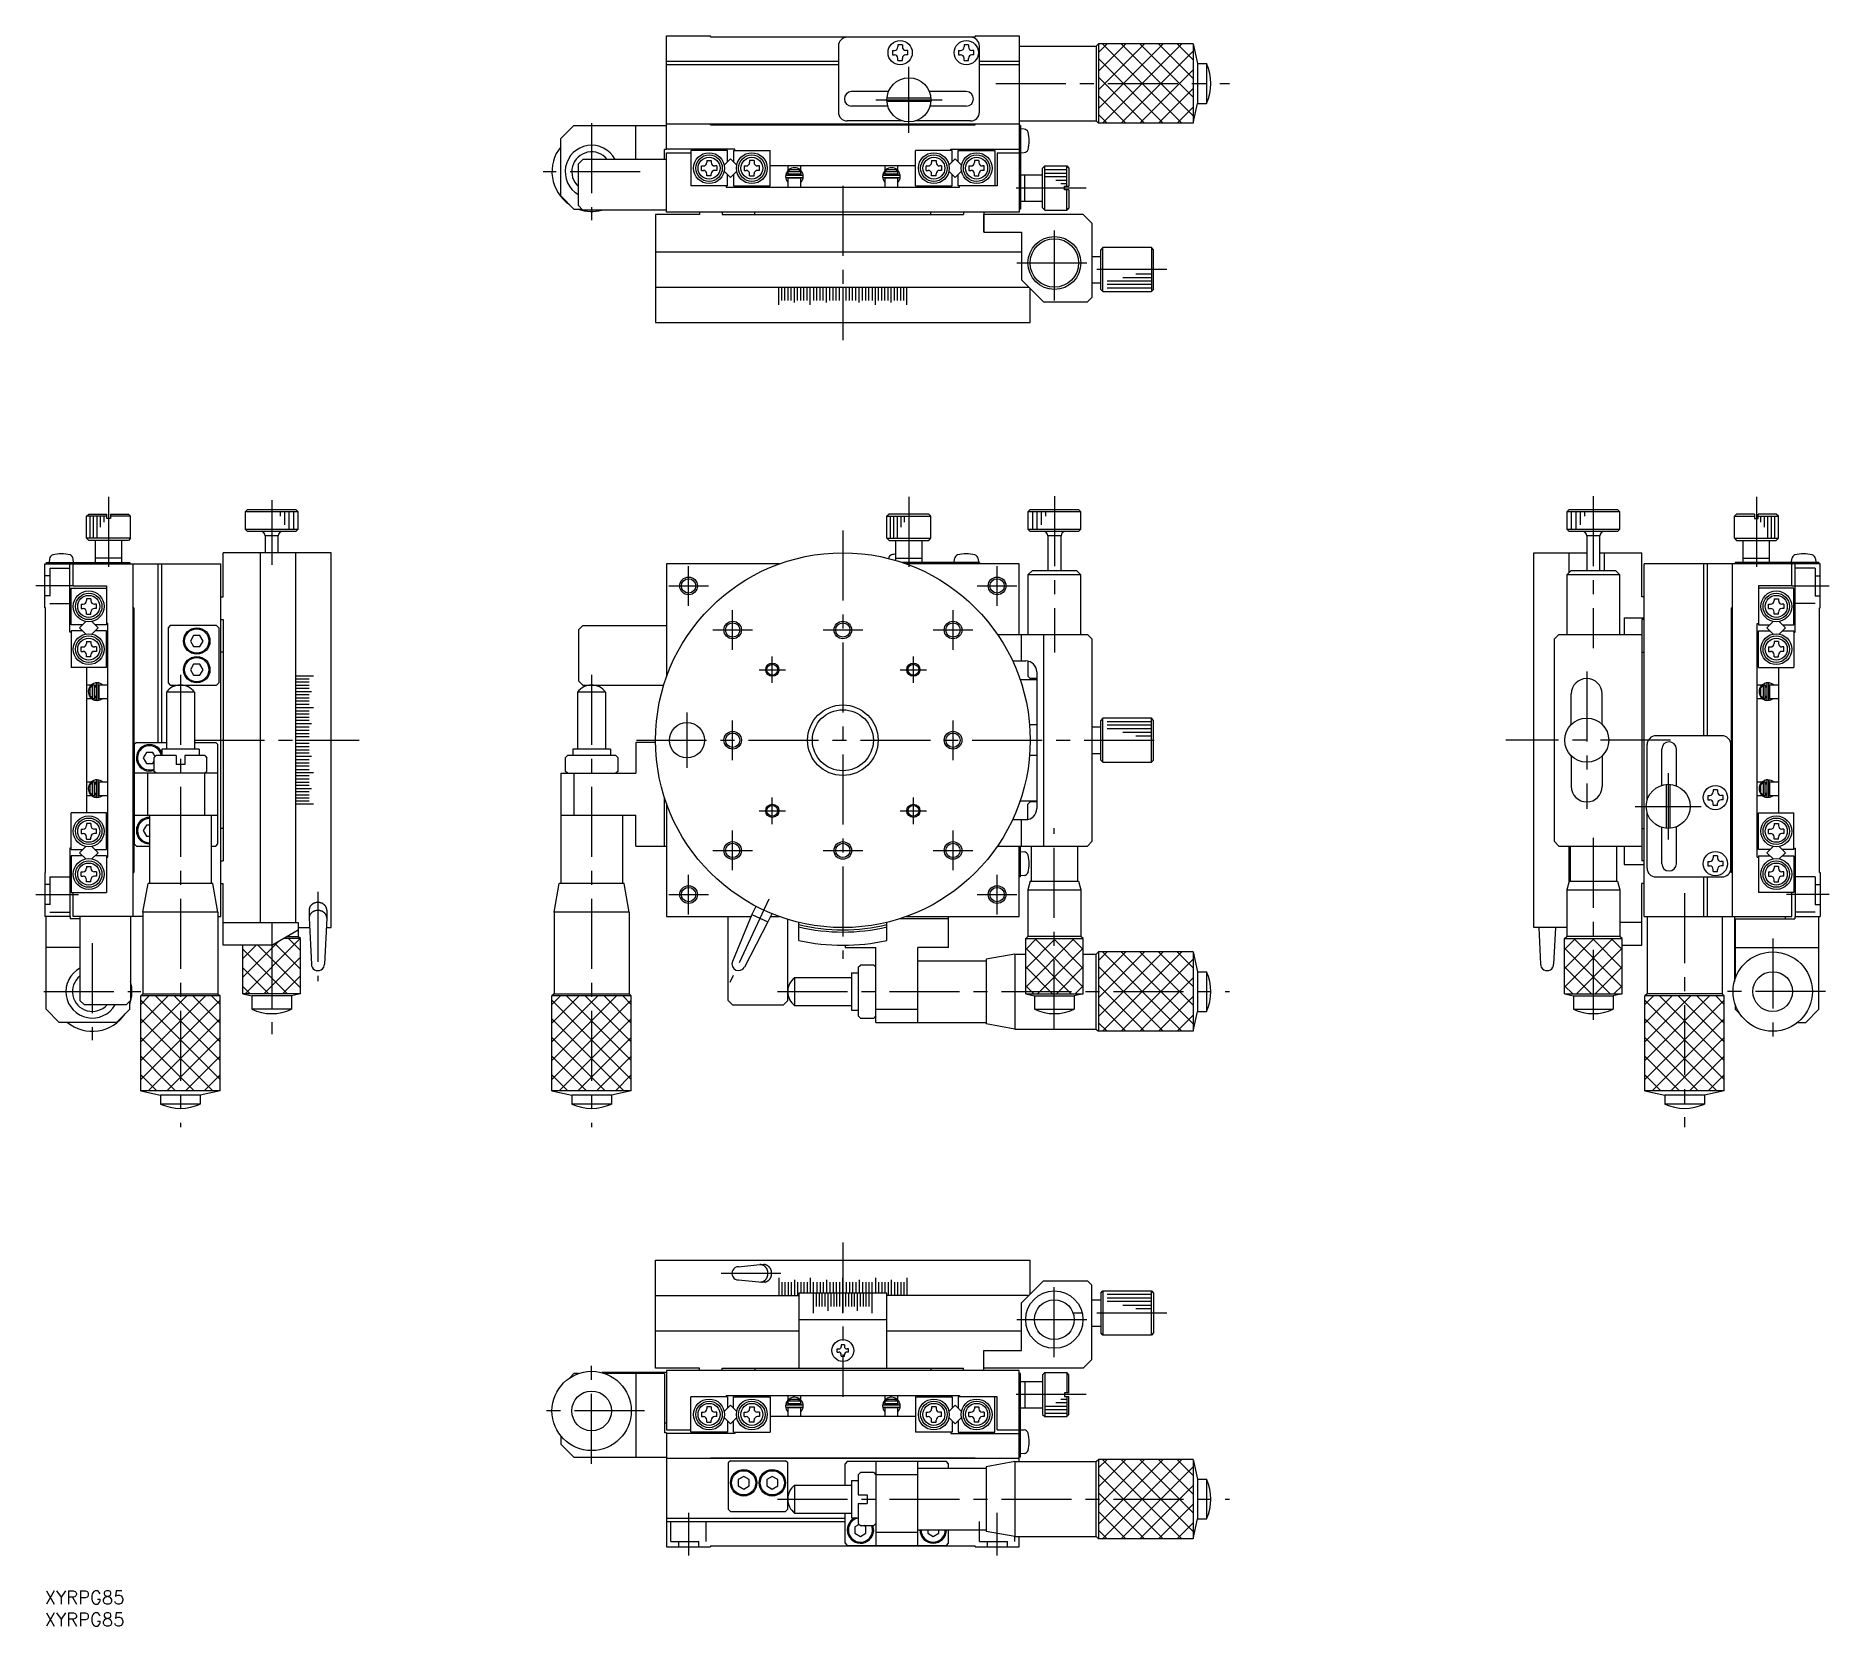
# Model space of a CAD drawing. Extents: x -2 to 405, y -8 to 353.
import ezdxf

# ---------------------------------------------------------------- set-up
doc = ezdxf.new("R2010")
doc.units = 0
doc.header["$LTSCALE"] = 0.5
doc.linetypes.add('CENTER', pattern=[50.8, 31.75, -6.35, 6.35, -6.35])
doc.linetypes.add('DASHED', pattern=[19.05, 12.7, -6.35])
for name, color, linetype in [('MSM_CENTER', 1, 'CENTER'), ('MSM_CONTINUOUS', 7, 'CONTINUOUS'), ('MSM_DASHED', 4, 'DASHED'), ('MSM_NARROW', 5, 'CONTINUOUS'), ('MSM_PART_NUMBER', 7, 'CONTINUOUS')]:
    doc.layers.add(name, color=color, linetype=linetype)
doc.styles.get("Standard").update_dxf_attribs({"font": 'txt.shx', "height": 3, "bigfont": 'bigfont.shx'})

# ---------------------------------------------------------------- blocks, each defined once
blk = doc.blocks.new('*U5')
at = {"layer": 'MSM_PART_NUMBER'}
blk.add_text('XYRPG85', height=3, dxfattribs=at).set_placement((0, -3))
blk = doc.blocks.new('*U6')
at = {"layer": 'MSM_PART_NUMBER'}
blk.add_text('XYRPG85', height=3, dxfattribs=at).set_placement((0, -8))

msp = doc.modelspace()

# ---------------------------------------------------------------- linework, layer by layer
at = {"layer": 'MSM_CENTER'}
for p, q in [((196.091477, 330.634723), (196.091477, 345.634717)), ((215.809469, 341.83472), (268.849677, 341.83472)), ((188.59148, 338.134717), (203.591474, 338.13472)), ((124.091474, 332.834721), (124.091474, 310.834721)), ((135.091474, 321.834721), (113.091474, 321.834721)), ((181.091476, 318.620509), (181.091476, 283.59984)), ((236.259475, 318.134722), (218.997221, 318.134722)), ((229.091492, 292.634755), (229.091492, 309.634757)), ((220.591496, 301.134754), (236.59151, 301.134754)), ((254.616878, 299.634734), (236.707987, 299.634734)), ((229.090474, 248.270761), (229.090474, 212.818235)), ((351.365148, 248.270753), (351.365148, 213.80615)), ((14.499997, 248.071054), (14.499997, 230.8088)), ((51.500008, 247.379941), (51.500008, 232.686667)), ((196.091482, 248.071057), (196.091482, 230.808803)), ((388.365159, 248.071054), (388.365159, 230.8088)), ((181.091478, 240.4336), (181.091478, 143.341768)), ((146.091474, 223.403058), (146.091474, 232.403061)), ((216.091476, 223.403058), (216.091476, 232.403061)), ((6.499997, 227.903055), (-2, 227.903054)), ((141.591471, 227.903061), (150.591474, 227.903061)), ((211.591473, 227.903061), (220.591476, 227.903061)), ((396.365159, 227.903055), (404.865156, 227.903054)), ((156.091492, 213.403063), (156.091492, 222.403066)), ((206.091486, 213.403063), (206.091486, 222.403066)), ((151.591489, 217.903066), (160.591492, 217.903066)), ((176.591485, 217.903063), (185.591487, 217.903063)), ((201.591486, 217.903066), (210.591489, 217.903066)), ((165.091482, 205.903064), (165.091482, 211.903066)), ((197.091493, 205.903064), (197.091493, 211.903066)), ((30.800001, 207.726498), (30.800001, 105.144854)), ((124.091473, 207.726503), (124.091473, 105.144858)), ((162.091482, 208.903066), (168.091485, 208.903066)), ((194.09149, 208.903066), (200.091489, 208.903066)), ((349.865148, 208.477453), (349.865148, 177.328654)), ((145.736141, 186.631774), (145.736141, 199.174348)), ((156.091492, 188.403052), (156.091492, 197.403055)), ((206.091486, 188.403052), (206.091486, 197.403055)), ((34.014212, 192.903055), (71.368478, 192.903055)), ((134.266071, 192.903061), (254.709127, 192.903061)), ((368.850944, 192.903055), (331.496678, 192.903055)), ((368.365153, 185.403051), (368.365156, 170.403057)), ((165.091482, 173.903053), (165.091482, 179.903059)), ((197.091493, 173.903053), (197.091493, 179.903059)), ((162.091482, 176.903056), (168.091485, 176.903056)), ((194.09149, 176.903056), (200.091489, 176.903056)), ((360.865158, 177.903054), (375.865152, 177.903054)), ((156.091492, 163.40305), (156.091492, 172.403053)), ((206.091486, 163.40305), (206.091486, 172.403053)), ((229.072836, 127.253617), (229.072836, 172.931796)), ((151.591489, 167.903053), (160.591492, 167.903053)), ((176.591485, 167.90305), (185.591487, 167.90305)), ((201.591486, 167.903053), (210.591489, 167.903053)), ((351.365148, 170.789986), (351.365148, 127.217578)), ((146.091474, 153.403062), (146.091474, 162.403064)), ((216.091476, 153.403062), (216.091476, 162.403064)), ((-2, 157.903054), (7.7, 157.903054)), ((61.999998, 158.532595), (61.999998, 138.257078)), ((141.591471, 157.903064), (150.591474, 157.903064)), ((164.268144, 156.825304), (155.479994, 137.97937)), ((211.591473, 157.903064), (220.591476, 157.903064)), ((372.065155, 158.185062), (372.065155, 105.144854)), ((404.865156, 157.903054), (395.165156, 157.903054)), ((10.799998, 146.903053), (10.799998, 124.903053)), ((51.500008, 148.043407), (51.500008, 126.278048)), ((392.065158, 147.903053), (392.065158, 123.903053)), ((-0.200002, 135.903053), (21.799998, 135.903053)), ((166.268036, 135.903056), (268.849681, 135.903056)), ((404.065158, 135.903053), (380.065158, 135.903053)), ((181.091482, 79.03488), (181.091482, 44.014211)), ((166.989202, 72), (153.465369, 72)), ((229.072841, 52.999967), (229.072841, 69.999969)), ((220.572845, 61.499966), (236.572859, 61.499966)), ((254.616884, 62.999986), (233.533575, 62.999986)), ((124.09148, 28.8), (124.09148, 52.8)), ((136.09148, 40.8), (112.09148, 40.8)), ((236.259481, 44.499999), (218.997227, 44.499999)), ((166.268039, 20.800001), (268.849683, 20.800001)), ((146.091482, 17.7), (146.091483, 8)), ((216.091483, 8), (216.091483, 17.7))]:
    msp.add_line(p, q, dxfattribs=at)
at = {"layer": 'MSM_CONTINUOUS'}
for p, q in [((141.091475, 326.834721), (141.091475, 352.634721)), ((141.091475, 352.634721), (151.091475, 352.634721)), ((151.091475, 352.434721), (151.091475, 352.634721)), ((151.091475, 352.434721), (211.091477, 352.434721)), ((180.091475, 350.334721), (180.091475, 335.334721)), ((210.091475, 352.334721), (182.091475, 352.334721)), ((194.591475, 350.584721), (193.591475, 350.584721)), ((193.591475, 350.584721), (193.591475, 350.134722)), ((194.591475, 350.584721), (194.591475, 350.134722)), ((209.591475, 350.584721), (208.591475, 350.584721)), ((208.591475, 350.584721), (208.591475, 350.134722)), ((209.591475, 350.584721), (209.591475, 350.134722)), ((211.091477, 352.634721), (221.091477, 352.634721)), ((211.091477, 352.634721), (211.091477, 352.434721)), ((212.091475, 335.334721), (212.091475, 350.334721)), ((221.091477, 352.634721), (221.091477, 312.634719)), ((221.091477, 350.334719), (238.591477, 350.334719)), ((238.591477, 350.33472), (239.091477, 350.83472)), ((238.591477, 350.334719), (238.591477, 333.33472)), ((239.091477, 350.83472), (239.091477, 332.834721)), ((260.591477, 350.83472), (239.091477, 350.83472)), ((260.591477, 350.83472), (260.591477, 332.834721)), ((260.591477, 350.83472), (261.591477, 346.33472)), ((141.091475, 346.934721), (180.091475, 346.934721)), ((141.091475, 346.134721), (180.091475, 346.134721)), ((192.341475, 349.334721), (192.341475, 348.334721)), ((192.341475, 349.334721), (192.791474, 349.334721)), ((192.341475, 348.334721), (192.791474, 348.334721)), ((193.591475, 347.084722), (193.591475, 347.534721)), ((193.591475, 347.084722), (194.591475, 347.084722)), ((194.591475, 347.084722), (194.591475, 347.534721)), ((195.841475, 349.334721), (195.391475, 349.334721)), ((195.841475, 348.334721), (195.391475, 348.334721)), ((195.841475, 348.334721), (195.841475, 349.334721)), ((207.341475, 349.334721), (207.341475, 348.334721)), ((207.341475, 349.334721), (207.791474, 349.334721)), ((207.341475, 348.334721), (207.791474, 348.334721)), ((208.591475, 347.084722), (208.591475, 347.534721)), ((208.591475, 347.084722), (209.591475, 347.084722)), ((209.591475, 347.084722), (209.591475, 347.534721)), ((210.841475, 349.334721), (210.391475, 349.334721)), ((210.841475, 348.334721), (210.391475, 348.334721)), ((210.841475, 348.334721), (210.841475, 349.334721)), ((212.091475, 346.934721), (221.091477, 346.934721)), ((212.091475, 346.134721), (221.091477, 346.134721)), ((261.591477, 346.33472), (261.591477, 337.334721)), ((261.591477, 346.33472), (263.591477, 346.33472)), ((263.591477, 346.33472), (263.591477, 337.334721)), ((191.446322, 339.984721), (183.091475, 339.984721)), ((201.075449, 338.534715), (191.107505, 338.534715)), ((201.075449, 337.734718), (191.107505, 337.734718)), ((209.091475, 339.984721), (200.736632, 339.984721)), ((191.306347, 336.684721), (183.091475, 336.684721)), ((209.091475, 336.684721), (200.876607, 336.684721)), ((260.591477, 332.834721), (261.591477, 337.334721)), ((261.591477, 337.334721), (263.591477, 337.334721)), ((117.091475, 329.334721), (120.091475, 332.334721)), ((120.091475, 332.334721), (141.091475, 332.334721)), ((134.091474, 324.634719), (134.091474, 332.334721)), ((221.091477, 332.634719), (141.091475, 332.634719)), ((151.091475, 332.434719), (151.091475, 332.634719)), ((151.091475, 332.434719), (211.091475, 332.434719)), ((194.691485, 333.334721), (182.091475, 333.334721)), ((210.091475, 333.334721), (197.491469, 333.334721)), ((211.091475, 332.434719), (211.091475, 332.634719)), ((221.091477, 333.33472), (238.591477, 333.33472)), ((221.391477, 332.334719), (221.091477, 332.334719)), ((221.391477, 332.334719), (221.391477, 313.334719)), ((222.238726, 331.510594), (221.391477, 331.584719)), ((238.591477, 333.334721), (239.091477, 332.834721)), ((260.591477, 332.834721), (239.091477, 332.834721)), ((117.091475, 316.334721), (117.091475, 329.334721)), ((140.591474, 324.634719), (140.591474, 326.834721)), ((141.091475, 326.834721), (140.591474, 326.834721)), ((156.591475, 326.934719), (141.091475, 326.934719)), ((141.091475, 326.134718), (146.591475, 326.134718)), ((141.091475, 312.634719), (141.091475, 326.134718)), ((154.891475, 326.634719), (146.591475, 326.634719)), ((146.591475, 326.634719), (146.591475, 318.634719)), ((154.891475, 324.056039), (154.891475, 326.634719)), ((156.291475, 326.634719), (156.291475, 324.056039)), ((156.291475, 326.634719), (164.591475, 326.634719)), ((156.591475, 326.634719), (156.591475, 326.934719)), ((164.591475, 318.634719), (164.591475, 326.634719)), ((205.891475, 326.634719), (197.591475, 326.634719)), ((197.591475, 318.634719), (197.591475, 326.634719)), ((205.591475, 326.934719), (221.091475, 326.934719)), ((205.591475, 326.634719), (205.591475, 326.934719)), ((205.891475, 324.056039), (205.891475, 326.634719)), ((207.291475, 324.056039), (207.291475, 326.634719)), ((207.291475, 326.634719), (215.591475, 326.634719)), ((215.591475, 326.634719), (215.591475, 318.634719)), ((216.091476, 326.134722), (216.091477, 318.634719)), ((216.091477, 326.134722), (221.091477, 326.134722)), ((221.391477, 326.084719), (222.238726, 326.158843)), ((121.091474, 323.634719), (122.091474, 324.634719)), ((121.091474, 314.134719), (121.091474, 323.634719)), ((141.091475, 324.634719), (122.091474, 324.634719)), ((148.991476, 322.134719), (148.991476, 323.13472)), ((148.991476, 323.13472), (149.441475, 323.13472)), ((148.991476, 322.134719), (149.441475, 322.134719)), ((150.241475, 324.384719), (151.241476, 324.384719)), ((150.241475, 324.384719), (150.241475, 323.934719)), ((151.241476, 324.384719), (151.241476, 323.934719)), ((152.491475, 323.13472), (152.041475, 323.13472)), ((152.491475, 322.134719), (152.041475, 322.134719)), ((152.491475, 323.13472), (152.491475, 322.134719)), ((155.591475, 324.756039), (154.170657, 323.335221)), ((154.170657, 321.934217), (155.591475, 320.513399)), ((157.012293, 323.335221), (155.591475, 324.756039)), ((155.591475, 320.513399), (157.012293, 321.934217)), ((158.691475, 323.13472), (158.691475, 322.134719)), ((158.691475, 323.13472), (159.141475, 323.13472)), ((158.691475, 322.134719), (159.141475, 322.134719)), ((160.941475, 324.384719), (159.941474, 324.384719)), ((159.941474, 324.384719), (159.941474, 323.934719)), ((160.941475, 324.384719), (160.941475, 323.934719)), ((162.191474, 323.13472), (161.741475, 323.13472)), ((162.191474, 322.134719), (161.741475, 322.134719)), ((162.191474, 322.134719), (162.191474, 323.13472)), ((197.591475, 323.134719), (164.591475, 323.134719)), ((168.247922, 321.47838), (168.109131, 320.771429)), ((168.241063, 321.456587), (168.231259, 321.422062)), ((168.252578, 321.490585), (168.241063, 321.456587)), ((168.266264, 321.523843), (168.247922, 321.47838)), ((168.265038, 321.52223), (168.252578, 321.490585)), ((168.266696, 321.523753), (168.265038, 321.52223)), ((168.284017, 321.564185), (168.266422, 321.523779)), ((168.270064, 321.524537), (168.266696, 321.523753)), ((168.269517, 321.531231), (168.515395, 321.451996)), ((168.274501, 321.524606), (168.270064, 321.524537)), ((168.280254, 321.524079), (168.274501, 321.524606)), ((168.287284, 321.522959), (168.280254, 321.524079)), ((168.295544, 321.521253), (168.287284, 321.522959)), ((168.30498, 321.518973), (168.295544, 321.521253)), ((168.31553, 321.516134), (168.30498, 321.518973)), ((168.327122, 321.512754), (168.31553, 321.516134)), ((168.33968, 321.508857), (168.327122, 321.512754)), ((168.35312, 321.504468), (168.33968, 321.508857)), ((168.367353, 321.499616), (168.35312, 321.504468)), ((168.382284, 321.494334), (168.367353, 321.499616)), ((168.397815, 321.488657), (168.382284, 321.494334)), ((168.413841, 321.482622), (168.397815, 321.488657)), ((168.430256, 321.476269), (168.413841, 321.482622)), ((168.446952, 321.469642), (168.430256, 321.476269)), ((168.463817, 321.462783), (168.446952, 321.469642)), ((168.480738, 321.455739), (168.463817, 321.462783)), ((168.497604, 321.448556), (168.480738, 321.455739)), ((168.514303, 321.441282), (168.497604, 321.448556)), ((168.530723, 321.433966), (168.514303, 321.441282)), ((168.515395, 321.451996), (168.591505, 321.416111)), ((168.546755, 321.426656), (168.530723, 321.433966)), ((168.562292, 321.4194), (168.546755, 321.426656)), ((168.591475, 323.134721), (168.591475, 322.047389)), ((168.591475, 321.834721), (168.591475, 321.334721)), ((171.591475, 321.834721), (168.591475, 321.834721)), ((168.645792, 321.834721), (169.17496, 322.334721)), ((169.17496, 322.334721), (171.00799, 322.334721)), ((171.00799, 322.334721), (171.537159, 321.834721)), ((171.591475, 322.085142), (171.591475, 323.134721)), ((171.591475, 321.334721), (171.591475, 321.834721)), ((171.950534, 321.52193), (171.937565, 321.552005)), ((171.946841, 321.528376), (171.946647, 321.531088)), ((171.971217, 321.468703), (171.951129, 321.52223)), ((190.247922, 321.47838), (190.109131, 320.771429)), ((190.241063, 321.456587), (190.231259, 321.422062)), ((190.252578, 321.490585), (190.241063, 321.456587)), ((190.266264, 321.523843), (190.247922, 321.47838)), ((190.265038, 321.52223), (190.252578, 321.490585)), ((190.266696, 321.523753), (190.265038, 321.52223)), ((190.284017, 321.564185), (190.266422, 321.523779)), ((190.270064, 321.524537), (190.266696, 321.523753)), ((190.269517, 321.531231), (190.515395, 321.451996)), ((190.274501, 321.524606), (190.270064, 321.524537)), ((190.280254, 321.524079), (190.274501, 321.524606)), ((190.287284, 321.522959), (190.280254, 321.524079)), ((190.295544, 321.521253), (190.287284, 321.522959)), ((190.30498, 321.518973), (190.295544, 321.521253)), ((190.31553, 321.516134), (190.30498, 321.518973)), ((190.327122, 321.512754), (190.31553, 321.516134)), ((190.33968, 321.508857), (190.327122, 321.512754)), ((190.35312, 321.504468), (190.33968, 321.508857)), ((190.367353, 321.499616), (190.35312, 321.504468)), ((190.382284, 321.494334), (190.367353, 321.499616)), ((190.397815, 321.488657), (190.382284, 321.494334)), ((190.413841, 321.482622), (190.397815, 321.488657)), ((190.430256, 321.476269), (190.413841, 321.482622)), ((190.446952, 321.469642), (190.430256, 321.476269)), ((190.463817, 321.462783), (190.446952, 321.469642)), ((190.480738, 321.455739), (190.463817, 321.462783)), ((190.497604, 321.448556), (190.480738, 321.455739)), ((190.514303, 321.441282), (190.497604, 321.448556)), ((190.530723, 321.433966), (190.514303, 321.441282)), ((190.515395, 321.451996), (190.591505, 321.416111)), ((190.546755, 321.426656), (190.530723, 321.433966)), ((190.562292, 321.4194), (190.546755, 321.426656)), ((190.591475, 323.134721), (190.591475, 322.047389)), ((190.591475, 321.834721), (190.591475, 321.334721)), ((193.591475, 321.834721), (190.591475, 321.834721)), ((190.645792, 321.834721), (191.17496, 322.334721)), ((191.17496, 322.334721), (193.00799, 322.334721)), ((193.00799, 322.334721), (193.537159, 321.834721)), ((193.591475, 322.085142), (193.591475, 323.134721)), ((193.591475, 321.334721), (193.591475, 321.834721)), ((193.950534, 321.52193), (193.937565, 321.552005)), ((193.946841, 321.528376), (193.946647, 321.531088)), ((193.971217, 321.468703), (193.951129, 321.52223)), ((199.991476, 322.134719), (199.991476, 323.13472)), ((199.991476, 323.13472), (200.441475, 323.13472)), ((199.991476, 322.134719), (200.441475, 322.134719)), ((201.241475, 324.384719), (202.241476, 324.384719)), ((201.241475, 324.384719), (201.241475, 323.934719)), ((202.241476, 324.384719), (202.241476, 323.934719)), ((203.491475, 323.13472), (203.041475, 323.13472)), ((203.491475, 322.134719), (203.041475, 322.134719)), ((203.491475, 323.13472), (203.491475, 322.134719)), ((205.170657, 323.335221), (206.591475, 324.756039)), ((206.591475, 320.513399), (205.170657, 321.934217)), ((206.591475, 324.756039), (208.012293, 323.335221)), ((208.012293, 321.934217), (206.591475, 320.513399)), ((209.691475, 323.13472), (209.691475, 322.134719)), ((209.691475, 323.13472), (210.141475, 323.13472)), ((209.691475, 322.134719), (210.141475, 322.134719)), ((211.941475, 324.384719), (210.941474, 324.384719)), ((210.941474, 324.384719), (210.941474, 323.934719)), ((211.941475, 324.384719), (211.941475, 323.934719)), ((213.191474, 323.13472), (212.741475, 323.13472)), ((213.191474, 322.134719), (212.741475, 322.134719)), ((213.191474, 322.134719), (213.191474, 323.13472)), ((226.391474, 322.634719), (226.891474, 323.134719)), ((226.391474, 313.634719), (226.391474, 322.634719)), ((226.891474, 313.134719), (226.891474, 323.134719)), ((226.891474, 323.134719), (231.891474, 323.134719)), ((231.89147, 318.534711), (231.89147, 323.134715)), ((231.891474, 323.134719), (232.391473, 322.634719)), ((232.391473, 322.634715), (232.391473, 318.534714)), ((154.891475, 318.634719), (146.591475, 318.634719)), ((150.241475, 320.88472), (150.241475, 321.334719)), ((151.241476, 320.88472), (150.241475, 320.88472)), ((151.241476, 320.88472), (151.241476, 321.334719)), ((154.591475, 318.634719), (154.591475, 318.334721)), ((154.591475, 318.334721), (207.591475, 318.334721)), ((154.891475, 318.634719), (154.891475, 321.213399)), ((156.291475, 321.213399), (156.291475, 318.634719)), ((156.291475, 318.634719), (164.591475, 318.634719)), ((159.941474, 320.88472), (159.941474, 321.334719)), ((159.941474, 320.88472), (160.941475, 320.88472)), ((160.941475, 320.88472), (160.941475, 321.334719)), ((168.209559, 321.280428), (168.208579, 321.24457)), ((168.208579, 321.24457), (168.209387, 321.208709)), ((168.209387, 321.208709), (168.211983, 321.172933)), ((168.212326, 321.316193), (168.209559, 321.280428)), ((168.211983, 321.172933), (168.216359, 321.137328)), ((168.216872, 321.351779), (168.212326, 321.316193)), ((168.216359, 321.137328), (168.222504, 321.101983)), ((168.223188, 321.387098), (168.216872, 321.351779)), ((168.222504, 321.101983), (168.230404, 321.066985)), ((168.231259, 321.422062), (168.223188, 321.387098)), ((168.230404, 321.066985), (168.24004, 321.032418)), ((168.24004, 321.032418), (168.251388, 320.998369)), ((168.251388, 320.998369), (168.26442, 320.964921)), ((168.26442, 320.964921), (168.266339, 320.96038)), ((171.883084, 320.970581), (168.333084, 320.970581)), ((168.333084, 320.520581), (171.883084, 320.520581)), ((168.577232, 321.412247), (168.562292, 321.4194)), ((168.591475, 321.405245), (168.577232, 321.412247)), ((168.591475, 321.334721), (171.591475, 321.334721)), ((171.591475, 320.334721), (168.591475, 320.334721)), ((168.591475, 320.334721), (168.591475, 318.334721)), ((168.658614, 321.247319), (168.659186, 321.260958)), ((168.658733, 321.233671), (168.658614, 321.247319)), ((168.659544, 321.220049), (168.658733, 321.233671)), ((168.659186, 321.260958), (168.660449, 321.274551)), ((168.661043, 321.206489), (168.659544, 321.220049)), ((168.660449, 321.274551), (168.662399, 321.288064)), ((168.663225, 321.193025), (168.661043, 321.206489)), ((168.662399, 321.288064), (168.665032, 321.301461)), ((168.666085, 321.179693), (168.663225, 321.193025)), ((168.665032, 321.301461), (168.668339, 321.314708)), ((168.669614, 321.166526), (168.666085, 321.179693)), ((168.668339, 321.314708), (168.672312, 321.32777)), ((168.673801, 321.153558), (168.669614, 321.166526)), ((168.672312, 321.32777), (168.674736, 321.334749)), ((168.678634, 321.140821), (168.673801, 321.153558)), ((168.6841, 321.128349), (168.678634, 321.140821)), ((168.679544, 321.348761), (168.688957, 321.370596)), ((168.680854, 321.134721), (169.091475, 321.134721)), ((168.690184, 321.116171), (168.6841, 321.128349)), ((168.696868, 321.104318), (168.690184, 321.116171)), ((168.704135, 321.092818), (168.696868, 321.104318)), ((168.711964, 321.081699), (168.704135, 321.092818)), ((168.720336, 321.070989), (168.711964, 321.081699)), ((168.729228, 321.060712), (168.720336, 321.070989)), ((168.738616, 321.050892), (168.729228, 321.060712)), ((168.748477, 321.041553), (168.738616, 321.050892)), ((168.758786, 321.032715), (168.748477, 321.041553)), ((168.769516, 321.0244), (168.758786, 321.032715)), ((168.780641, 321.016626), (168.769516, 321.0244)), ((168.792133, 321.009411), (168.780641, 321.016626)), ((168.803965, 321.002771), (168.792133, 321.009411)), ((168.816107, 320.996721), (168.803965, 321.002771)), ((168.828529, 320.991274), (168.816107, 320.996721)), ((168.841203, 320.986442), (168.828529, 320.991274)), ((168.854097, 320.982237), (168.841203, 320.986442)), ((168.867181, 320.978667), (168.854097, 320.982237)), ((168.880424, 320.975741), (168.867181, 320.978667)), ((168.893795, 320.973465), (168.880424, 320.975741)), ((168.907261, 320.971844), (168.893795, 320.973465)), ((168.920792, 320.970882), (168.907261, 320.971844)), ((168.93364, 320.970581), (168.920792, 320.970882)), ((169.091475, 321.334721), (169.091475, 320.970581)), ((169.091475, 320.520581), (169.091475, 320.334721)), ((171.091475, 320.970581), (171.091475, 321.334721)), ((171.091475, 321.134721), (171.535312, 321.134721)), ((171.091475, 320.334721), (171.091475, 320.520581)), ((171.288033, 320.970637), (171.282527, 320.970581)), ((171.301586, 320.971241), (171.288033, 320.970637)), ((171.315096, 320.972506), (171.301586, 320.971241)), ((171.32853, 320.974429), (171.315096, 320.972506)), ((171.341856, 320.977007), (171.32853, 320.974429)), ((171.355044, 320.980234), (171.341856, 320.977007)), ((171.36806, 320.984103), (171.355044, 320.980234)), ((171.380874, 320.988606), (171.36806, 320.984103)), ((171.393455, 320.993734), (171.380874, 320.988606)), ((171.405773, 320.999474), (171.393455, 320.993734)), ((171.417797, 321.005815), (171.405773, 320.999474)), ((171.429497, 321.012743), (171.417797, 321.005815)), ((171.440845, 321.020241), (171.429497, 321.012743)), ((171.451812, 321.028294), (171.440845, 321.020241)), ((171.462371, 321.036882), (171.451812, 321.028294)), ((171.472494, 321.045986), (171.462371, 321.036882)), ((171.482155, 321.055585), (171.472494, 321.045986)), ((171.491329, 321.065655), (171.482155, 321.055585)), ((171.499992, 321.076175), (171.491329, 321.065655)), ((171.508122, 321.087117), (171.499992, 321.076175)), ((171.515695, 321.098455), (171.508122, 321.087117)), ((171.522693, 321.110162), (171.515695, 321.098455)), ((171.529095, 321.122209), (171.522693, 321.110162)), ((171.534885, 321.134565), (171.529095, 321.122209)), ((171.540045, 321.147199), (171.534885, 321.134565)), ((171.544563, 321.16008), (171.540045, 321.147199)), ((171.54144, 321.334725), (171.541596, 321.334293)), ((171.541596, 321.334293), (171.545896, 321.321357)), ((171.542059, 321.334869), (171.642322, 320.97061)), ((171.548425, 321.173174), (171.544563, 321.16008)), ((171.545896, 321.321357), (171.549538, 321.308218)), ((171.551619, 321.186448), (171.548425, 321.173174)), ((171.549538, 321.308218), (171.552512, 321.294907)), ((171.554139, 321.199866), (171.551619, 321.186448)), ((171.552512, 321.294907), (171.554809, 321.281459)), ((171.555975, 321.213396), (171.554139, 321.199866)), ((171.554809, 321.281459), (171.556422, 321.267909)), ((171.557124, 321.227), (171.555975, 321.213396)), ((171.556422, 321.267909), (171.557348, 321.254293)), ((171.557582, 321.240644), (171.557124, 321.227)), ((171.557348, 321.254293), (171.557582, 321.240644)), ((171.591475, 318.334721), (171.591475, 320.334721)), ((171.642, 320.520531), (171.591842, 320.295508)), ((190.209559, 321.280428), (190.208579, 321.24457)), ((190.208579, 321.24457), (190.209387, 321.208709)), ((190.209387, 321.208709), (190.211983, 321.172933)), ((190.212326, 321.316193), (190.209559, 321.280428)), ((190.211983, 321.172933), (190.216359, 321.137328)), ((190.216872, 321.351779), (190.212326, 321.316193)), ((190.216359, 321.137328), (190.222504, 321.101983)), ((190.223188, 321.387098), (190.216872, 321.351779)), ((190.222504, 321.101983), (190.230404, 321.066985)), ((190.231259, 321.422062), (190.223188, 321.387098)), ((190.230404, 321.066985), (190.24004, 321.032418)), ((190.24004, 321.032418), (190.251388, 320.998369)), ((190.251388, 320.998369), (190.26442, 320.964921)), ((190.26442, 320.964921), (190.266339, 320.96038)), ((193.883084, 320.970581), (190.333084, 320.970581)), ((190.333084, 320.520581), (193.883084, 320.520581)), ((190.577232, 321.412247), (190.562292, 321.4194)), ((190.591475, 321.405245), (190.577232, 321.412247)), ((190.591475, 321.334721), (193.591475, 321.334721)), ((193.591475, 320.334721), (190.591475, 320.334721)), ((190.591475, 320.334721), (190.591475, 318.334721)), ((190.658614, 321.247319), (190.659186, 321.260958)), ((190.658733, 321.233671), (190.658614, 321.247319)), ((190.659544, 321.220049), (190.658733, 321.233671)), ((190.659186, 321.260958), (190.660449, 321.274551)), ((190.661043, 321.206489), (190.659544, 321.220049)), ((190.660449, 321.274551), (190.662399, 321.288064)), ((190.663225, 321.193025), (190.661043, 321.206489)), ((190.662399, 321.288064), (190.665032, 321.301461)), ((190.666085, 321.179693), (190.663225, 321.193025)), ((190.665032, 321.301461), (190.668339, 321.314708)), ((190.669614, 321.166526), (190.666085, 321.179693)), ((190.668339, 321.314708), (190.672312, 321.32777)), ((190.673801, 321.153558), (190.669614, 321.166526)), ((190.672312, 321.32777), (190.674736, 321.334749)), ((190.678634, 321.140821), (190.673801, 321.153558)), ((190.6841, 321.128349), (190.678634, 321.140821)), ((190.679544, 321.348761), (190.688957, 321.370596)), ((190.680854, 321.134721), (191.091475, 321.134721)), ((190.690184, 321.116171), (190.6841, 321.128349)), ((190.696868, 321.104318), (190.690184, 321.116171)), ((190.704135, 321.092818), (190.696868, 321.104318)), ((190.711964, 321.081699), (190.704135, 321.092818)), ((190.720336, 321.070989), (190.711964, 321.081699)), ((190.729228, 321.060712), (190.720336, 321.070989)), ((190.738616, 321.050892), (190.729228, 321.060712)), ((190.748477, 321.041553), (190.738616, 321.050892)), ((190.758786, 321.032715), (190.748477, 321.041553)), ((190.769516, 321.0244), (190.758786, 321.032715)), ((190.780641, 321.016626), (190.769516, 321.0244)), ((190.792133, 321.009411), (190.780641, 321.016626)), ((190.803965, 321.002771), (190.792133, 321.009411)), ((190.816107, 320.996721), (190.803965, 321.002771)), ((190.828529, 320.991274), (190.816107, 320.996721)), ((190.841203, 320.986442), (190.828529, 320.991274)), ((190.854097, 320.982237), (190.841203, 320.986442)), ((190.867181, 320.978667), (190.854097, 320.982237)), ((190.880424, 320.975741), (190.867181, 320.978667)), ((190.893795, 320.973465), (190.880424, 320.975741)), ((190.907261, 320.971844), (190.893795, 320.973465)), ((190.920792, 320.970882), (190.907261, 320.971844)), ((190.93364, 320.970581), (190.920792, 320.970882)), ((191.091475, 321.334721), (191.091475, 320.970581)), ((191.091475, 320.520581), (191.091475, 320.334721)), ((193.091475, 320.970581), (193.091475, 321.334721)), ((193.091475, 321.134721), (193.535312, 321.134721)), ((193.091475, 320.334721), (193.091475, 320.520581)), ((193.288033, 320.970637), (193.282527, 320.970581)), ((193.301586, 320.971241), (193.288033, 320.970637)), ((193.315096, 320.972506), (193.301586, 320.971241)), ((193.32853, 320.974429), (193.315096, 320.972506)), ((193.341856, 320.977007), (193.32853, 320.974429)), ((193.355044, 320.980234), (193.341856, 320.977007)), ((193.36806, 320.984103), (193.355044, 320.980234)), ((193.380874, 320.988606), (193.36806, 320.984103)), ((193.393455, 320.993734), (193.380874, 320.988606)), ((193.405773, 320.999474), (193.393455, 320.993734)), ((193.417797, 321.005815), (193.405773, 320.999474)), ((193.429497, 321.012743), (193.417797, 321.005815)), ((193.440845, 321.020241), (193.429497, 321.012743)), ((193.451812, 321.028294), (193.440845, 321.020241)), ((193.462371, 321.036882), (193.451812, 321.028294)), ((193.472494, 321.045986), (193.462371, 321.036882)), ((193.482155, 321.055585), (193.472494, 321.045986)), ((193.491329, 321.065655), (193.482155, 321.055585)), ((193.499992, 321.076175), (193.491329, 321.065655)), ((193.508122, 321.087117), (193.499992, 321.076175)), ((193.515695, 321.098455), (193.508122, 321.087117)), ((193.522693, 321.110162), (193.515695, 321.098455)), ((193.529095, 321.122209), (193.522693, 321.110162)), ((193.534885, 321.134565), (193.529095, 321.122209)), ((193.540045, 321.147199), (193.534885, 321.134565)), ((193.544563, 321.16008), (193.540045, 321.147199)), ((193.54144, 321.334725), (193.541596, 321.334293)), ((193.541596, 321.334293), (193.545896, 321.321357)), ((193.542059, 321.334869), (193.642322, 320.97061)), ((193.548425, 321.173174), (193.544563, 321.16008)), ((193.545896, 321.321357), (193.549538, 321.308218)), ((193.551619, 321.186448), (193.548425, 321.173174)), ((193.549538, 321.308218), (193.552512, 321.294907)), ((193.554139, 321.199866), (193.551619, 321.186448)), ((193.552512, 321.294907), (193.554809, 321.281459)), ((193.555975, 321.213396), (193.554139, 321.199866)), ((193.554809, 321.281459), (193.556422, 321.267909)), ((193.557124, 321.227), (193.555975, 321.213396)), ((193.556422, 321.267909), (193.557348, 321.254293)), ((193.557582, 321.240644), (193.557124, 321.227)), ((193.557348, 321.254293), (193.557582, 321.240644)), ((193.591475, 318.334721), (193.591475, 320.334721)), ((193.642, 320.520531), (193.591842, 320.295508)), ((197.591475, 318.634719), (205.891475, 318.634719)), ((201.241475, 320.88472), (201.241475, 321.334719)), ((202.241476, 320.88472), (201.241475, 320.88472)), ((202.241476, 320.88472), (202.241476, 321.334719)), ((205.891475, 318.634719), (205.891475, 321.213399)), ((207.291475, 318.634719), (207.291475, 321.213399)), ((216.091477, 318.634719), (207.291475, 318.634719)), ((207.591475, 318.334721), (207.591475, 318.634719)), ((210.941474, 320.88472), (210.941474, 321.334719)), ((210.941474, 320.88472), (211.941475, 320.88472)), ((211.941475, 320.88472), (211.941475, 321.334719)), ((221.391477, 321.134722), (226.391474, 321.134722)), ((222.391477, 315.134719), (222.391477, 321.134722)), ((231.391474, 318.534714), (232.39147, 318.534714)), ((231.391474, 317.734714), (231.391474, 318.534714)), ((232.39147, 317.734714), (231.391474, 317.734714)), ((231.89147, 313.134716), (231.89147, 317.734711)), ((232.391473, 317.734711), (232.391473, 313.634719)), ((120.091475, 313.334722), (117.091475, 316.334721)), ((120.091475, 313.334722), (121.89147, 313.334722)), ((122.091474, 313.134718), (121.091474, 314.134719)), ((221.391477, 313.334719), (221.091477, 313.334719)), ((221.391477, 315.134719), (226.391474, 315.134719)), ((226.891474, 313.134719), (226.391474, 313.634719)), ((232.391473, 313.634719), (231.891474, 313.134719)), ((141.091475, 313.134718), (122.091474, 313.134718)), ((138.591479, 312.134719), (138.591479, 287.634721)), ((148.591476, 312.134719), (138.591479, 312.134719)), ((221.091477, 312.634719), (141.091475, 312.634719)), ((148.591476, 312.634719), (148.591476, 312.134719)), ((153.705338, 312.634719), (153.705338, 312.134719)), ((153.705338, 312.134719), (208.477614, 312.134719)), ((161.091476, 312.134719), (161.091476, 312.634719)), ((201.091476, 312.134719), (201.091476, 312.634719)), ((208.477614, 312.634719), (208.477614, 312.134719)), ((235.590471, 312.134704), (213.091474, 312.134704)), ((213.091477, 308.13472), (213.091474, 312.134704)), ((213.091477, 312.634719), (213.091477, 308.13472)), ((226.891474, 313.134719), (231.891474, 313.134719)), ((237.590471, 310.134704), (235.590471, 312.134704)), ((237.590471, 310.134704), (237.590471, 293.334704)), ((213.091477, 308.13472), (221.590472, 308.13472)), ((221.590472, 308.13472), (221.590472, 297.334704)), ((138.591479, 303.634717), (221.590472, 303.634726)), ((237.590471, 302.634734), (239.590471, 302.634734)), ((240.090471, 304.634737), (239.590471, 304.134734)), ((239.590471, 295.134734), (239.590471, 304.134734)), ((240.090471, 294.634734), (240.090471, 304.634737)), ((251.091487, 304.634735), (240.090471, 304.634735)), ((251.591484, 304.134735), (251.091487, 304.634735)), ((251.091491, 304.634732), (251.091491, 294.634733)), ((251.591484, 295.134733), (251.591484, 304.134735)), ((221.590472, 297.334704), (226.590472, 292.334704)), ((138.591479, 295.63472), (223.290456, 295.63472)), ((166.555634, 291.634721), (166.555634, 295.634721)), ((167.254843, 292.634721), (167.254843, 295.634721)), ((167.958267, 292.634721), (167.958267, 295.634721)), ((168.665692, 292.634721), (168.665692, 295.634721)), ((169.376901, 292.634721), (169.376901, 295.634721)), ((170.091679, 292.134721), (170.091679, 295.634721)), ((170.809808, 292.634721), (170.809808, 295.634721)), ((171.531068, 292.634721), (171.531068, 295.63472)), ((172.255241, 292.634721), (172.255241, 295.63472)), ((172.982105, 292.634721), (172.982105, 295.63472)), ((173.711439, 291.634721), (173.711439, 295.63472)), ((174.443022, 295.63472), (174.443022, 292.634721)), ((175.176629, 292.634721), (175.176629, 295.63472)), ((175.912039, 292.634721), (175.912039, 295.63472)), ((176.649026, 292.634721), (176.649026, 295.63472)), ((177.387366, 292.134721), (177.387366, 295.63472)), ((178.126834, 292.634721), (178.126834, 295.63472)), ((178.867206, 292.634721), (178.867206, 295.63472)), ((179.608255, 292.634721), (179.608255, 295.63472)), ((180.349756, 292.634721), (180.349756, 295.63472)), ((181.09148, 295.63472), (181.09148, 291.634724)), ((181.833204, 292.634721), (181.833204, 295.63472)), ((182.574705, 292.634721), (182.574705, 295.63472)), ((183.315754, 292.634721), (183.315754, 295.63472)), ((184.056126, 292.634721), (184.056126, 295.63472)), ((184.795594, 292.134721), (184.795594, 295.63472)), ((185.533934, 292.634721), (185.533934, 295.63472)), ((186.270921, 292.634721), (186.270921, 295.63472)), ((187.006331, 292.634721), (187.006331, 295.63472)), ((187.739938, 295.63472), (187.739938, 292.634721)), ((188.471521, 291.634721), (188.471521, 295.63472)), ((189.200855, 292.634721), (189.200855, 295.63472)), ((189.927719, 292.634721), (189.927719, 295.63472)), ((190.651892, 292.634721), (190.651892, 295.63472)), ((191.373152, 292.634721), (191.373152, 295.634721)), ((192.091281, 292.134721), (192.091281, 295.634721)), ((192.806059, 292.634721), (192.806059, 295.634721)), ((193.517268, 292.634721), (193.517268, 295.634721)), ((194.224693, 292.634721), (194.224693, 295.634721)), ((194.928117, 292.634721), (194.928117, 295.634721)), ((195.627326, 291.634721), (195.627326, 295.634721)), ((223.591477, 287.634721), (223.591477, 295.333699)), ((236.590471, 292.334704), (237.590471, 293.334704)), ((237.590471, 296.634734), (239.590471, 296.634734)), ((239.590471, 295.134734), (240.090471, 294.634734)), ((240.090471, 294.634733), (251.091487, 294.634733)), ((251.091487, 294.634733), (251.591484, 295.134733)), ((226.590472, 292.334704), (236.590471, 292.334704)), ((138.591479, 287.634721), (223.591483, 287.634721)), ((9.5, 243.703053), (10, 244.203052)), ((10.000004, 244.203052), (14.100005, 244.203052)), ((14.100005, 243.203053), (14.100005, 244.203049)), ((14.900005, 244.203049), (14.900005, 243.203053)), ((14.900008, 244.203052), (19, 244.203052)), ((19, 244.203052), (19.5, 243.703053)), ((46.000001, 245.233056), (45.500001, 244.733056)), ((57.500001, 244.733056), (45.500001, 244.733056)), ((45.500001, 244.733056), (45.500001, 240.733056)), ((46.000001, 245.233056), (57.000001, 245.233056)), ((57.500001, 244.733056), (57.000001, 245.233056)), ((57.500001, 240.733056), (57.500001, 244.733056)), ((191.591482, 244.203055), (191.091482, 243.703056)), ((200.591485, 244.203055), (191.591482, 244.203055)), ((201.091481, 243.703056), (200.591485, 244.203055)), ((223.590474, 245.233063), (223.090474, 244.733063)), ((235.090474, 244.733063), (223.090474, 244.733063)), ((223.090474, 244.733063), (223.090474, 240.733063)), ((223.590474, 245.233063), (234.590474, 245.233063)), ((235.090474, 244.733063), (234.590474, 245.233063)), ((235.090474, 240.733063), (235.090474, 244.733063)), ((345.865148, 245.233056), (345.365148, 244.733056)), ((357.365148, 244.733056), (345.365148, 244.733056)), ((345.365148, 244.733056), (345.365148, 240.733056)), ((345.865148, 245.233056), (356.865148, 245.233056)), ((357.365148, 244.733056), (356.865148, 245.233056)), ((357.365148, 240.733056), (357.365148, 244.733056)), ((383.865156, 244.203052), (383.365156, 243.703053)), ((387.965148, 244.203052), (383.865156, 244.203052)), ((387.965151, 244.203049), (387.965151, 243.203053)), ((392.865152, 244.203052), (388.765151, 244.203052)), ((388.765151, 243.203053), (388.765151, 244.203049)), ((393.365156, 243.703053), (392.865156, 244.203052)), ((9.5, 238.703053), (9.5, 243.703053)), ((14.100008, 243.703049), (9.500004, 243.703049)), ((14.900005, 243.203053), (14.100005, 243.203053)), ((19.500003, 243.703049), (14.900008, 243.703049)), ((19.5, 238.703053), (19.5, 243.703053)), ((45.500001, 240.733056), (57.500001, 240.733056)), ((45.500001, 240.733056), (46.000001, 240.233056)), ((57.000001, 240.233056), (46.000001, 240.233056)), ((57.000001, 240.233056), (57.500001, 240.733056)), ((191.091482, 243.703056), (201.091481, 243.703056)), ((191.091482, 238.703056), (191.091482, 243.703056)), ((201.091481, 238.703056), (201.091481, 243.703056)), ((223.090474, 240.733063), (235.090474, 240.733063)), ((223.090474, 240.733063), (223.590474, 240.233063)), ((234.590474, 240.233063), (223.590474, 240.233063)), ((234.590474, 240.233063), (235.090474, 240.733063)), ((345.365148, 240.733056), (357.365148, 240.733056)), ((345.365148, 240.733056), (345.865148, 240.233056)), ((356.865148, 240.233056), (345.865148, 240.233056)), ((356.865148, 240.233056), (357.365148, 240.733056)), ((383.365153, 243.703049), (387.965148, 243.703049)), ((383.365156, 238.703053), (383.365156, 243.703053)), ((387.965151, 243.203053), (388.765151, 243.203053)), ((388.765148, 243.703049), (393.365152, 243.703049)), ((393.365156, 238.703053), (393.365156, 243.703053)), ((19.5, 238.703053), (9.5, 238.703053)), ((10, 238.203053), (9.5, 238.703053)), ((19, 238.203053), (10, 238.203053)), ((11.499997, 233.203056), (11.499997, 238.203053)), ((17.5, 233.203056), (17.5, 238.203053)), ((19.5, 238.703053), (19, 238.203053)), ((53.000006, 239.233056), (49.999996, 239.233056)), ((50.000001, 239.233056), (50.000001, 235.403056)), ((53.000001, 235.403056), (53.000001, 239.233056)), ((191.091482, 238.703056), (201.091481, 238.703056)), ((191.091482, 238.703056), (191.591482, 238.203056)), ((191.591482, 238.203056), (200.591485, 238.203056)), ((193.091485, 233.673769), (193.091485, 238.203056)), ((199.091482, 233.203059), (199.091482, 238.203056)), ((200.591485, 238.203056), (201.091481, 238.703056)), ((230.590479, 239.233063), (227.590469, 239.233063)), ((227.590474, 239.233063), (227.590474, 231.403082)), ((230.590474, 231.403082), (230.590474, 239.233063)), ((352.865153, 239.233056), (349.865143, 239.233056)), ((349.865148, 239.233056), (349.865148, 231.403056)), ((352.865148, 231.403056), (352.865148, 239.233056)), ((383.365156, 238.703053), (393.365156, 238.703053)), ((383.365156, 238.703053), (383.865156, 238.203053)), ((383.865156, 238.203053), (392.865156, 238.203053)), ((385.365156, 233.203056), (385.365156, 238.203053)), ((391.365159, 233.203056), (391.365159, 238.203053)), ((392.865156, 238.203053), (393.365156, 238.703053)), ((-0.000002, 232.903056), (40.000002, 232.903056)), ((0, 222.903054), (0, 232.903054)), ((0.3, 233.203056), (0.3, 232.903056)), ((0.3, 233.203056), (19.3, 233.203056)), ((1.124125, 234.050305), (1.05, 233.203056)), ((5.7, 217.403054), (5.7, 232.903054)), ((6.55, 233.203056), (6.475875, 234.050305)), ((6.499997, 227.903056), (6.499997, 232.903056)), ((17.5, 234.203056), (11.499997, 234.203056)), ((19.3, 233.203056), (19.3, 232.903056)), ((20, 232.903056), (20, 152.903054)), ((25.7, 232.903056), (25.7, 192.403053)), ((26.5, 232.903056), (26.5, 192.403053)), ((40.000002, 152.903054), (40.000002, 232.903056)), ((65.000001, 235.403052), (40.500002, 235.403052)), ((40.500002, 225.403055), (40.500002, 235.403052)), ((49.000005, 151.596284), (48.999996, 235.403052)), ((57.000001, 151.596284), (57.000001, 235.403052)), ((65.000001, 150.403054), (65.000001, 235.403058)), ((166.730039, 232.903059), (141.091474, 232.903059)), ((141.091474, 232.903059), (141.091474, 207.264455)), ((193.091485, 234.203059), (199.091482, 234.203059)), ((212.09148, 233.203059), (194.588179, 233.203059)), ((221.091476, 232.903059), (195.452917, 232.903059)), ((206.34148, 233.203059), (206.415604, 234.050308)), ((211.767355, 234.050308), (211.84148, 233.203059)), ((212.09148, 233.203059), (212.09148, 232.903059)), ((221.091476, 216.903063), (221.091476, 232.903059)), ((337.865155, 150.40306), (337.865155, 235.403064)), ((337.865155, 235.403058), (349.865148, 235.403058)), ((345.865154, 230.903061), (345.865154, 235.403058)), ((352.865148, 235.403058), (362.365154, 235.403058)), ((353.86516, 231.403055), (353.86516, 235.403058)), ((362.365154, 225.403061), (362.365154, 235.403058)), ((362.865154, 152.903054), (362.865154, 232.903056)), ((402.865158, 232.903056), (362.865154, 232.903056)), ((376.365156, 232.903056), (376.365156, 193.903056)), ((377.165156, 232.903056), (377.165156, 193.903056)), ((382.865156, 232.903056), (382.865156, 152.903054)), ((383.565156, 233.203056), (383.565156, 232.903056)), ((402.565156, 233.203056), (383.565156, 233.203056)), ((385.365156, 234.203056), (391.365159, 234.203056)), ((396.315156, 233.203056), (396.389281, 234.050305)), ((396.365159, 227.903056), (396.365159, 232.903056)), ((397.165156, 217.403054), (397.165156, 232.903054)), ((401.741031, 234.050305), (401.815156, 233.203056)), ((402.565156, 233.203056), (402.565156, 232.903056)), ((402.865156, 222.903054), (402.865156, 232.903054)), ((6.499997, 227.903055), (14, 227.903056)), ((14, 227.903056), (14, 219.103054)), ((224.090474, 231.403063), (223.090474, 230.403063)), ((235.090474, 230.403063), (223.090474, 230.403063)), ((223.090474, 230.403063), (223.090474, 216.903063)), ((224.090474, 231.403063), (234.090474, 231.403063)), ((235.090474, 230.403063), (234.090474, 231.403063)), ((235.090474, 216.903063), (235.090474, 230.403063)), ((346.365148, 231.403056), (345.365148, 230.403056)), ((357.365148, 230.403056), (345.365148, 230.403056)), ((345.365148, 230.403056), (345.365148, 216.903056)), ((346.365148, 231.403056), (356.365148, 231.403056)), ((357.365148, 230.403056), (356.365148, 231.403056)), ((357.365148, 216.903056), (357.365148, 230.403056)), ((396.365159, 227.903055), (388.865156, 227.903056)), ((388.865156, 227.903056), (388.865156, 219.103054)), ((6, 219.103054), (6, 227.403054)), ((6, 227.403054), (14, 227.403054)), ((10.5, 225.003053), (9.499999, 225.003053)), ((9.499999, 225.003053), (9.499999, 224.553054)), ((10.5, 225.003053), (10.5, 224.553054)), ((40.000002, 225.403055), (40.500002, 225.403055)), ((362.865154, 225.403061), (362.365154, 225.403061)), ((396.865156, 227.403054), (388.865156, 227.403054)), ((392.365156, 225.003053), (393.365157, 225.003053)), ((392.365156, 225.003053), (392.365156, 224.553054)), ((393.365157, 225.003053), (393.365157, 224.553054)), ((396.865156, 219.103054), (396.865156, 227.403054)), ((0.2, 222.903054), (0, 222.903054)), ((0.2, 162.903054), (0.2, 222.903054)), ((7.87868, 218.403054), (9.299498, 219.823872)), ((8.25, 223.753054), (8.25, 222.753053)), ((8.25, 223.753054), (8.7, 223.753054)), ((8.25, 222.753053), (8.7, 222.753053)), ((9.499999, 221.503054), (9.499999, 221.953054)), ((9.499999, 221.503054), (10.5, 221.503054)), ((10.5, 221.503054), (10.5, 221.953054)), ((10.700501, 219.823871), (12.12132, 218.403054)), ((11.749999, 223.753054), (11.3, 223.753054)), ((11.749999, 222.753053), (11.3, 222.753053)), ((11.749999, 222.753053), (11.749999, 223.753054)), ((20.2, 222.903056), (20, 222.903056)), ((20.2, 222.903056), (20.2, 162.903054)), ((40.000002, 220.289192), (40.500002, 220.289192)), ((40.500002, 220.289192), (40.500002, 165.516917)), ((358.365155, 220.62688), (358.365155, 216.903056)), ((358.365155, 220.62688), (362.865154, 220.62688)), ((362.865154, 220.289198), (362.365154, 220.289198)), ((362.365154, 220.289198), (362.365154, 165.516923)), ((382.665156, 222.903056), (382.865156, 222.903056)), ((382.665156, 222.903056), (382.665156, 162.903054)), ((392.164655, 219.823871), (390.743836, 218.403054)), ((391.115157, 222.753053), (391.115157, 223.753054)), ((391.115157, 223.753054), (391.565156, 223.753054)), ((391.115157, 222.753053), (391.565156, 222.753053)), ((392.365156, 221.503054), (392.365156, 221.953054)), ((393.365157, 221.503054), (392.365156, 221.503054)), ((393.365157, 221.503054), (393.365157, 221.953054)), ((394.986476, 218.403054), (393.565658, 219.823872)), ((394.615156, 223.753054), (394.165156, 223.753054)), ((394.615156, 222.753053), (394.165156, 222.753053)), ((394.615156, 223.753054), (394.615156, 222.753053)), ((402.665156, 222.903054), (402.865156, 222.903054)), ((402.665156, 162.903054), (402.665156, 222.903054)), ((6, 217.403054), (5.7, 217.403054)), ((8.57868, 219.103054), (6, 219.103054)), ((8.57868, 217.703054), (6, 217.703054)), ((6, 217.703054), (6, 209.403054)), ((9.299498, 216.982236), (7.87868, 218.403054)), ((12.12132, 218.403054), (10.700501, 216.982236)), ((14, 219.103054), (11.42132, 219.103054)), ((14, 217.703054), (11.42132, 217.703054)), ((14.299998, 219.403054), (14, 219.403054)), ((14, 209.403054), (14, 217.703054)), ((14.299998, 166.403054), (14.299998, 219.403054)), ((28.500002, 218.903055), (28.000002, 218.403055)), ((28.000002, 218.403055), (28.000002, 205.903055)), ((39.000002, 218.903055), (28.500002, 218.903055)), ((33.778314, 216.653054), (33.056625, 215.403054)), ((35.22169, 216.653054), (33.778314, 216.653054)), ((35.943378, 215.403054), (35.22169, 216.653054)), ((39.500003, 218.403055), (39.000002, 218.903055)), ((39.500003, 218.403055), (39.500003, 205.903055)), ((121.091474, 217.903057), (122.091474, 218.903057)), ((121.091474, 217.903057), (121.091474, 206.403057)), ((122.091474, 218.903057), (141.091474, 218.903057)), ((216.1664, 216.903063), (236.590473, 216.903063)), ((221.590474, 210.90306), (221.590474, 216.903063)), ((226.590464, 216.903063), (226.590464, 168.903063)), ((237.590473, 215.903063), (236.590473, 216.903063)), ((237.590473, 215.903063), (237.590473, 169.903063)), ((342.565155, 215.903056), (343.565155, 216.903056)), ((342.565155, 169.903056), (342.565155, 215.903056)), ((343.565155, 216.903056), (362.365154, 216.903056)), ((388.565158, 219.403054), (388.865156, 219.403054)), ((388.565158, 166.403054), (388.565158, 219.403054)), ((388.865156, 219.103054), (391.443837, 219.103054)), ((388.865156, 217.703054), (391.443837, 217.703054)), ((388.865156, 209.403054), (388.865156, 217.703054)), ((390.743836, 218.403054), (392.164655, 216.982236)), ((393.565658, 216.982236), (394.986476, 218.403054)), ((394.286476, 219.103054), (396.865156, 219.103054)), ((394.286476, 217.703054), (396.865156, 217.703054)), ((396.865156, 217.703054), (396.865156, 209.403054)), ((396.865156, 217.403054), (397.165156, 217.403054)), ((8.25, 213.053054), (8.25, 214.053055)), ((8.25, 214.053055), (8.7, 214.053055)), ((8.25, 213.053054), (8.7, 213.053054)), ((9.499999, 215.303054), (10.5, 215.303054)), ((9.499999, 215.303054), (9.499999, 214.853054)), ((9.499999, 211.803055), (9.499999, 212.253054)), ((10.5, 211.803055), (9.499999, 211.803055)), ((10.5, 215.303054), (10.5, 214.853054)), ((10.5, 211.803055), (10.5, 212.253054)), ((11.749999, 214.053055), (11.3, 214.053055)), ((11.749999, 213.053054), (11.3, 213.053054)), ((11.749999, 214.053055), (11.749999, 213.053054)), ((33.056625, 215.403054), (33.778314, 214.153054)), ((33.778314, 214.153054), (35.22169, 214.153054)), ((35.22169, 214.153054), (35.943378, 215.403054)), ((40.500002, 212.903055), (40.000002, 212.903055)), ((362.365154, 212.903061), (362.865154, 212.903061)), ((391.115157, 214.053055), (391.115157, 213.053054)), ((391.115157, 214.053055), (391.565156, 214.053055)), ((391.115157, 213.053054), (391.565156, 213.053054)), ((393.365157, 215.303054), (392.365156, 215.303054)), ((392.365156, 215.303054), (392.365156, 214.853054)), ((392.365156, 211.803055), (392.365156, 212.253054)), ((392.365156, 211.803055), (393.365157, 211.803055)), ((393.365157, 215.303054), (393.365157, 214.853054)), ((393.365157, 211.803055), (393.365157, 212.253054)), ((394.615156, 214.053055), (394.165156, 214.053055)), ((394.615156, 213.053054), (394.165156, 213.053054)), ((394.615156, 213.053054), (394.615156, 214.053055)), ((14, 209.403054), (6, 209.403054)), ((9.5, 209.403054), (9.5, 176.403054)), ((33.778314, 210.153054), (33.056625, 208.903054)), ((33.056625, 208.903054), (33.778314, 207.653054)), ((35.22169, 210.153054), (33.778314, 210.153054)), ((33.778314, 207.653054), (35.22169, 207.653054)), ((35.943378, 208.903054), (35.22169, 210.153054)), ((35.22169, 207.653054), (35.943378, 208.903054)), ((219.591479, 210.90306), (222.591472, 210.90306)), ((223.090474, 210.852753), (223.090474, 207.40306)), ((225.091472, 208.40306), (225.091472, 177.403062)), ((388.865156, 209.403054), (396.865156, 209.403054)), ((393.365156, 209.403054), (393.365156, 176.403054)), ((10.549577, 205.403054), (9.499998, 205.403054)), ((10.299998, 204.819569), (10.799998, 205.348738)), ((10.299998, 202.986539), (10.299998, 204.819569)), ((11.299998, 205.403054), (10.799998, 205.403054)), ((10.799998, 205.403054), (10.799998, 202.403054)), ((11.112789, 205.762113), (11.082714, 205.749144)), ((11.106343, 205.75842), (11.103631, 205.758226)), ((11.166016, 205.782796), (11.112489, 205.762708)), ((11.29985, 205.353638), (11.664109, 205.453901)), ((11.299994, 205.353019), (11.300426, 205.353175)), ((11.299998, 202.403054), (11.299998, 205.403054)), ((11.664138, 204.903054), (11.299998, 204.903054)), ((11.300426, 205.353175), (11.313362, 205.357475)), ((11.313362, 205.357475), (11.326501, 205.361117)), ((11.326501, 205.361117), (11.339812, 205.364091)), ((11.339812, 205.364091), (11.35326, 205.366388)), ((11.35326, 205.366388), (11.36681, 205.368001)), ((11.36681, 205.368001), (11.380426, 205.368927)), ((11.380426, 205.368927), (11.394075, 205.369161)), ((11.394075, 205.369161), (11.407719, 205.368703)), ((11.407719, 205.368703), (11.421323, 205.367554)), ((11.421323, 205.367554), (11.434853, 205.365718)), ((11.434853, 205.365718), (11.448271, 205.363198)), ((11.448271, 205.363198), (11.461545, 205.360004)), ((11.461545, 205.360004), (11.474639, 205.356142)), ((11.474639, 205.356142), (11.48752, 205.351624)), ((11.48752, 205.351624), (11.500154, 205.346464)), ((11.499998, 204.903054), (11.499998, 205.346891)), ((11.500154, 205.346464), (11.51251, 205.340674)), ((11.51251, 205.340674), (11.524557, 205.334272)), ((11.524557, 205.334272), (11.536264, 205.327274)), ((11.536264, 205.327274), (11.547602, 205.319701)), ((11.547602, 205.319701), (11.558544, 205.311571)), ((11.558544, 205.311571), (11.569064, 205.302908)), ((11.569064, 205.302908), (11.579134, 205.293734)), ((11.579134, 205.293734), (11.588733, 205.284073)), ((11.588733, 205.284073), (11.597837, 205.27395)), ((11.597837, 205.27395), (11.606425, 205.263391)), ((11.606425, 205.263391), (11.614478, 205.252424)), ((11.614478, 205.252424), (11.621976, 205.241076)), ((11.621976, 205.241076), (11.628904, 205.229376)), ((11.628904, 205.229376), (11.635245, 205.217352)), ((11.635245, 205.217352), (11.640985, 205.205034)), ((11.640985, 205.205034), (11.646113, 205.192453)), ((11.646113, 205.192453), (11.650616, 205.179639)), ((11.650616, 205.179639), (11.654485, 205.166623)), ((11.654485, 205.166623), (11.657712, 205.153435)), ((11.657712, 205.153435), (11.66029, 205.140109)), ((11.66029, 205.140109), (11.662213, 205.126675)), ((11.662213, 205.126675), (11.663478, 205.113165)), ((11.663478, 205.113165), (11.664082, 205.099612)), ((11.664082, 205.099612), (11.664138, 205.094106)), ((11.664138, 205.694663), (11.664138, 202.144663)), ((12.114138, 202.144663), (12.114138, 205.694663)), ((12.299998, 204.903054), (12.114138, 204.903054)), ((12.114188, 205.453579), (12.339211, 205.403421)), ((12.299998, 205.403054), (12.299998, 202.403054)), ((14.299998, 205.403054), (12.299998, 205.403054)), ((33.975001, 203.836031), (27.625001, 203.836031)), ((27.625002, 203.836031), (27.625002, 190.903054)), ((28.000002, 205.903055), (28.500002, 205.403055)), ((28.500002, 205.403055), (39.000002, 205.403055)), ((33.975001, 203.836031), (33.975001, 190.903054)), ((39.000002, 205.403055), (39.500003, 205.903055)), ((61.000001, 207.438901), (57.000001, 207.438901)), ((60.000001, 206.739691), (57.000001, 206.739691)), ((60.000001, 206.036267), (57.000001, 206.036267)), ((60.000001, 205.328843), (57.000001, 205.328843)), ((60.000001, 204.617633), (57.000001, 204.617633)), ((60.500001, 203.902856), (57.000001, 203.902856)), ((127.266473, 203.836035), (120.916473, 203.836035)), ((120.916474, 203.836035), (120.916474, 190.903058)), ((122.091474, 205.403057), (121.091474, 206.403057)), ((122.091474, 205.403057), (140.471286, 205.403057)), ((127.266473, 203.836035), (127.266473, 190.903058)), ((221.307931, 206.64667), (225.091472, 206.64667)), ((223.090474, 207.40306), (223.590474, 206.90306)), ((225.091472, 206.90306), (223.590474, 206.90306)), ((389.614735, 205.403054), (388.565156, 205.403054)), ((389.365156, 204.819569), (389.865156, 205.348738)), ((389.365156, 202.986539), (389.365156, 204.819569)), ((390.365156, 205.403054), (389.865156, 205.403054)), ((389.865156, 205.403054), (389.865156, 202.403054)), ((390.177947, 205.762113), (390.147872, 205.749144)), ((390.171501, 205.75842), (390.168789, 205.758226)), ((390.231174, 205.782796), (390.177647, 205.762708)), ((390.365008, 205.353638), (390.729267, 205.453901)), ((390.365152, 205.353019), (390.365584, 205.353175)), ((390.365156, 202.403054), (390.365156, 205.403054)), ((390.729296, 204.903054), (390.365156, 204.903054)), ((390.365584, 205.353175), (390.37852, 205.357475)), ((390.37852, 205.357475), (390.391659, 205.361117)), ((390.391659, 205.361117), (390.40497, 205.364091)), ((390.40497, 205.364091), (390.418418, 205.366388)), ((390.418418, 205.366388), (390.431968, 205.368001)), ((390.431968, 205.368001), (390.445584, 205.368927)), ((390.445584, 205.368927), (390.459233, 205.369161)), ((390.459233, 205.369161), (390.472877, 205.368703)), ((390.472877, 205.368703), (390.486481, 205.367554)), ((390.486481, 205.367554), (390.500011, 205.365718)), ((390.500011, 205.365718), (390.513429, 205.363198)), ((390.513429, 205.363198), (390.526703, 205.360004)), ((390.526703, 205.360004), (390.539797, 205.356142)), ((390.539797, 205.356142), (390.552678, 205.351624)), ((390.552678, 205.351624), (390.565312, 205.346464)), ((390.565156, 204.903054), (390.565156, 205.346891)), ((390.565312, 205.346464), (390.577668, 205.340674)), ((390.577668, 205.340674), (390.589715, 205.334272)), ((390.589715, 205.334272), (390.601422, 205.327274)), ((390.601422, 205.327274), (390.61276, 205.319701)), ((390.61276, 205.319701), (390.623702, 205.311571)), ((390.623702, 205.311571), (390.634222, 205.302908)), ((390.634222, 205.302908), (390.644292, 205.293734)), ((390.644292, 205.293734), (390.653891, 205.284073)), ((390.653891, 205.284073), (390.662995, 205.27395)), ((390.662995, 205.27395), (390.671583, 205.263391)), ((390.671583, 205.263391), (390.679636, 205.252424)), ((390.679636, 205.252424), (390.687134, 205.241076)), ((390.687134, 205.241076), (390.694062, 205.229376)), ((390.694062, 205.229376), (390.700403, 205.217352)), ((390.700403, 205.217352), (390.706143, 205.205034)), ((390.706143, 205.205034), (390.711271, 205.192453)), ((390.711271, 205.192453), (390.715774, 205.179639)), ((390.715774, 205.179639), (390.719643, 205.166623)), ((390.719643, 205.166623), (390.72287, 205.153435)), ((390.72287, 205.153435), (390.725448, 205.140109)), ((390.725448, 205.140109), (390.727371, 205.126675)), ((390.727371, 205.126675), (390.728636, 205.113165)), ((390.728636, 205.113165), (390.72924, 205.099612)), ((390.72924, 205.099612), (390.729296, 205.094106)), ((390.729296, 205.694663), (390.729296, 202.144663)), ((391.179296, 202.144663), (391.179296, 205.694663)), ((391.365156, 204.903054), (391.179296, 204.903054)), ((391.179346, 205.453579), (391.404369, 205.403421)), ((391.365156, 205.403054), (391.365156, 202.403054)), ((393.365156, 205.403054), (391.365156, 205.403054)), ((9.499998, 202.403054), (10.58733, 202.403054)), ((10.799998, 202.457371), (10.299998, 202.986539)), ((10.799998, 202.403054), (11.299998, 202.403054)), ((11.070534, 202.095596), (11.11094, 202.078001)), ((11.103488, 202.081096), (11.182723, 202.326974)), ((11.11064, 202.091833), (11.110113, 202.08608)), ((11.110113, 202.08608), (11.110182, 202.081643)), ((11.110182, 202.081643), (11.110966, 202.078275)), ((11.11176, 202.098863), (11.11064, 202.091833)), ((11.110876, 202.077843), (11.156339, 202.059501)), ((11.110966, 202.078275), (11.112489, 202.076617)), ((11.113466, 202.107123), (11.11176, 202.098863)), ((11.112489, 202.076617), (11.144134, 202.064157)), ((11.115746, 202.116559), (11.113466, 202.107123)), ((11.118585, 202.127109), (11.115746, 202.116559)), ((11.121965, 202.138701), (11.118585, 202.127109)), ((11.125862, 202.151259), (11.121965, 202.138701)), ((11.130251, 202.164699), (11.125862, 202.151259)), ((11.135103, 202.178932), (11.130251, 202.164699)), ((11.140385, 202.193863), (11.135103, 202.178932)), ((11.146062, 202.209394), (11.140385, 202.193863)), ((11.144134, 202.064157), (11.178132, 202.052642)), ((11.152097, 202.22542), (11.146062, 202.209394)), ((11.15845, 202.241835), (11.152097, 202.22542)), ((11.156339, 202.059501), (11.86329, 201.92071)), ((11.165077, 202.258531), (11.15845, 202.241835)), ((11.171936, 202.275396), (11.165077, 202.258531)), ((11.17898, 202.292317), (11.171936, 202.275396)), ((11.178132, 202.052642), (11.212657, 202.042838)), ((11.186163, 202.309183), (11.17898, 202.292317)), ((11.182723, 202.326974), (11.218608, 202.403084)), ((11.193437, 202.325882), (11.186163, 202.309183)), ((11.200753, 202.342302), (11.193437, 202.325882)), ((11.208063, 202.358334), (11.200753, 202.342302)), ((11.215319, 202.373871), (11.208063, 202.358334)), ((11.212657, 202.042838), (11.247621, 202.034767)), ((11.222472, 202.388811), (11.215319, 202.373871)), ((11.229474, 202.403054), (11.222472, 202.388811)), ((11.247621, 202.034767), (11.28294, 202.028451)), ((11.285958, 202.491123), (11.264123, 202.500536)), ((11.28294, 202.028451), (11.318526, 202.023905)), ((11.306949, 202.483891), (11.29997, 202.486315)), ((11.299998, 202.903054), (11.664138, 202.903054)), ((11.320011, 202.479918), (11.306949, 202.483891)), ((11.318526, 202.023905), (11.354291, 202.021138)), ((11.333258, 202.476611), (11.320011, 202.479918)), ((11.346655, 202.473978), (11.333258, 202.476611)), ((11.360168, 202.472028), (11.346655, 202.473978)), ((11.354291, 202.021138), (11.390149, 202.020158)), ((11.373761, 202.470765), (11.360168, 202.472028)), ((11.3874, 202.470193), (11.373761, 202.470765)), ((11.401048, 202.470312), (11.3874, 202.470193)), ((11.390149, 202.020158), (11.42601, 202.020966)), ((11.41467, 202.471123), (11.401048, 202.470312)), ((11.42823, 202.472622), (11.41467, 202.471123)), ((11.42601, 202.020966), (11.461786, 202.023562)), ((11.441694, 202.474804), (11.42823, 202.472622)), ((11.455026, 202.477664), (11.441694, 202.474804)), ((11.468193, 202.481193), (11.455026, 202.477664)), ((11.461786, 202.023562), (11.497391, 202.027938)), ((11.481161, 202.48538), (11.468193, 202.481193)), ((11.493898, 202.490213), (11.481161, 202.48538)), ((11.50637, 202.495679), (11.493898, 202.490213)), ((11.497391, 202.027938), (11.532736, 202.034083)), ((11.499998, 202.492433), (11.499998, 202.903054)), ((11.518548, 202.501763), (11.50637, 202.495679)), ((11.530401, 202.508447), (11.518548, 202.501763)), ((11.541901, 202.515714), (11.530401, 202.508447)), ((11.532736, 202.034083), (11.567734, 202.041983)), ((11.55302, 202.523543), (11.541901, 202.515714)), ((11.56373, 202.531915), (11.55302, 202.523543)), ((11.574007, 202.540807), (11.56373, 202.531915)), ((11.567734, 202.041983), (11.602301, 202.051619)), ((11.583827, 202.550195), (11.574007, 202.540807)), ((11.593166, 202.560056), (11.583827, 202.550195)), ((11.602004, 202.570365), (11.593166, 202.560056)), ((11.610319, 202.581095), (11.602004, 202.570365)), ((11.602301, 202.051619), (11.63635, 202.062967)), ((11.618093, 202.59222), (11.610319, 202.581095)), ((11.625308, 202.603712), (11.618093, 202.59222)), ((11.631948, 202.615544), (11.625308, 202.603712)), ((11.637998, 202.627686), (11.631948, 202.615544)), ((11.63635, 202.062967), (11.669798, 202.075999)), ((11.643445, 202.640108), (11.637998, 202.627686)), ((11.648277, 202.652782), (11.643445, 202.640108)), ((11.652482, 202.665676), (11.648277, 202.652782)), ((11.656052, 202.67876), (11.652482, 202.665676)), ((11.658978, 202.692003), (11.656052, 202.67876)), ((11.661254, 202.705374), (11.658978, 202.692003)), ((11.662875, 202.71884), (11.661254, 202.705374)), ((11.663837, 202.732371), (11.662875, 202.71884)), ((11.664138, 202.745219), (11.663837, 202.732371)), ((11.669798, 202.075999), (11.674339, 202.077918)), ((12.114138, 202.903054), (12.299998, 202.903054)), ((12.299998, 202.403054), (14.299998, 202.403054)), ((60.000001, 203.184727), (57.000001, 203.184727)), ((60.000001, 202.463467), (57.000002, 202.463467)), ((60.000001, 201.739294), (57.000002, 201.739294)), ((60.000001, 201.01243), (57.000002, 201.01243)), ((61.000001, 200.283095), (57.000002, 200.283095)), ((57.000002, 199.551513), (60.000001, 199.551513)), ((346.365155, 196.473779), (346.365155, 203.403054)), ((353.365155, 196.473765), (353.365155, 203.403054)), ((388.565156, 202.403054), (389.652488, 202.403054)), ((389.865156, 202.457371), (389.365156, 202.986539)), ((389.865156, 202.403054), (390.365156, 202.403054)), ((390.135692, 202.095596), (390.176098, 202.078001)), ((390.168646, 202.081096), (390.247881, 202.326974)), ((390.175798, 202.091833), (390.175271, 202.08608)), ((390.175271, 202.08608), (390.17534, 202.081643)), ((390.17534, 202.081643), (390.176124, 202.078275)), ((390.176918, 202.098863), (390.175798, 202.091833)), ((390.176034, 202.077843), (390.221497, 202.059501)), ((390.176124, 202.078275), (390.177647, 202.076617)), ((390.178624, 202.107123), (390.176918, 202.098863)), ((390.177647, 202.076617), (390.209292, 202.064157)), ((390.180904, 202.116559), (390.178624, 202.107123)), ((390.183743, 202.127109), (390.180904, 202.116559)), ((390.187123, 202.138701), (390.183743, 202.127109)), ((390.19102, 202.151259), (390.187123, 202.138701)), ((390.195409, 202.164699), (390.19102, 202.151259)), ((390.200261, 202.178932), (390.195409, 202.164699)), ((390.205543, 202.193863), (390.200261, 202.178932)), ((390.21122, 202.209394), (390.205543, 202.193863)), ((390.209292, 202.064157), (390.24329, 202.052642)), ((390.217255, 202.22542), (390.21122, 202.209394)), ((390.223608, 202.241835), (390.217255, 202.22542)), ((390.221497, 202.059501), (390.928448, 201.92071)), ((390.230235, 202.258531), (390.223608, 202.241835)), ((390.237094, 202.275396), (390.230235, 202.258531)), ((390.244138, 202.292317), (390.237094, 202.275396)), ((390.24329, 202.052642), (390.277815, 202.042838)), ((390.251321, 202.309183), (390.244138, 202.292317)), ((390.247881, 202.326974), (390.283766, 202.403084)), ((390.258595, 202.325882), (390.251321, 202.309183)), ((390.265911, 202.342302), (390.258595, 202.325882)), ((390.273221, 202.358334), (390.265911, 202.342302)), ((390.280477, 202.373871), (390.273221, 202.358334)), ((390.277815, 202.042838), (390.312779, 202.034767)), ((390.28763, 202.388811), (390.280477, 202.373871)), ((390.294632, 202.403054), (390.28763, 202.388811)), ((390.312779, 202.034767), (390.348098, 202.028451)), ((390.351116, 202.491123), (390.329281, 202.500536)), ((390.348098, 202.028451), (390.383684, 202.023905)), ((390.372107, 202.483891), (390.365128, 202.486315)), ((390.365156, 202.903054), (390.729296, 202.903054)), ((390.385169, 202.479918), (390.372107, 202.483891)), ((390.383684, 202.023905), (390.419449, 202.021138)), ((390.398416, 202.476611), (390.385169, 202.479918)), ((390.411813, 202.473978), (390.398416, 202.476611)), ((390.425326, 202.472028), (390.411813, 202.473978)), ((390.419449, 202.021138), (390.455307, 202.020158)), ((390.438919, 202.470765), (390.425326, 202.472028)), ((390.452558, 202.470193), (390.438919, 202.470765)), ((390.466206, 202.470312), (390.452558, 202.470193)), ((390.455307, 202.020158), (390.491168, 202.020966)), ((390.479828, 202.471123), (390.466206, 202.470312)), ((390.493388, 202.472622), (390.479828, 202.471123)), ((390.491168, 202.020966), (390.526944, 202.023562)), ((390.506852, 202.474804), (390.493388, 202.472622)), ((390.520184, 202.477664), (390.506852, 202.474804)), ((390.533351, 202.481193), (390.520184, 202.477664)), ((390.526944, 202.023562), (390.562549, 202.027938)), ((390.546319, 202.48538), (390.533351, 202.481193)), ((390.559056, 202.490213), (390.546319, 202.48538)), ((390.571528, 202.495679), (390.559056, 202.490213)), ((390.562549, 202.027938), (390.597894, 202.034083)), ((390.565156, 202.492433), (390.565156, 202.903054)), ((390.583706, 202.501763), (390.571528, 202.495679)), ((390.595559, 202.508447), (390.583706, 202.501763)), ((390.607059, 202.515714), (390.595559, 202.508447)), ((390.597894, 202.034083), (390.632892, 202.041983)), ((390.618178, 202.523543), (390.607059, 202.515714)), ((390.628888, 202.531915), (390.618178, 202.523543)), ((390.639165, 202.540807), (390.628888, 202.531915)), ((390.632892, 202.041983), (390.667459, 202.051619)), ((390.648985, 202.550195), (390.639165, 202.540807)), ((390.658324, 202.560056), (390.648985, 202.550195)), ((390.667162, 202.570365), (390.658324, 202.560056)), ((390.675477, 202.581095), (390.667162, 202.570365)), ((390.667459, 202.051619), (390.701508, 202.062967)), ((390.683251, 202.59222), (390.675477, 202.581095)), ((390.690466, 202.603712), (390.683251, 202.59222)), ((390.697106, 202.615544), (390.690466, 202.603712)), ((390.703156, 202.627686), (390.697106, 202.615544)), ((390.701508, 202.062967), (390.734956, 202.075999)), ((390.708603, 202.640108), (390.703156, 202.627686)), ((390.713435, 202.652782), (390.708603, 202.640108)), ((390.71764, 202.665676), (390.713435, 202.652782)), ((390.72121, 202.67876), (390.71764, 202.665676)), ((390.724136, 202.692003), (390.72121, 202.67876)), ((390.726412, 202.705374), (390.724136, 202.692003)), ((390.728033, 202.71884), (390.726412, 202.705374)), ((390.728995, 202.732371), (390.728033, 202.71884)), ((390.729296, 202.745219), (390.728995, 202.732371)), ((390.734956, 202.075999), (390.739497, 202.077918)), ((391.179296, 202.903054), (391.365156, 202.903054)), ((391.365156, 202.403054), (393.365156, 202.403054)), ((60.000001, 198.817905), (57.000002, 198.817905)), ((60.000001, 198.082496), (57.000002, 198.082496)), ((60.000001, 197.345509), (57.000002, 197.345509)), ((60.500001, 196.607169), (57.000002, 196.607169)), ((60.000001, 195.8677), (57.000002, 195.8677)), ((225.091472, 196.403061), (223.44711, 196.403061)), ((237.590473, 195.903061), (239.590473, 195.903061)), ((240.090473, 197.903064), (239.590473, 197.403061)), ((239.590473, 188.403061), (239.590473, 197.403061)), ((240.090473, 187.903061), (240.090473, 197.903064)), ((251.090476, 197.903064), (240.090473, 197.903064)), ((251.090476, 187.903061), (251.090476, 197.903064)), ((251.590476, 197.403061), (251.090476, 197.903064)), ((251.590476, 188.403061), (251.590476, 197.403061)), ((20.8, 192.403053), (20.3, 191.903054)), ((20.3, 191.903054), (20.3, 169.403053)), ((20.8, 192.403053), (27.625002, 192.403053)), ((33.975001, 192.403053), (38.800001, 192.403053)), ((39.3, 191.903054), (38.800001, 192.403053)), ((39.3, 169.403053), (39.3, 191.903054)), ((60.000001, 195.127329), (57.000002, 195.127329)), ((60.000001, 194.38628), (57.000002, 194.38628)), ((60.000001, 193.644779), (57.000002, 193.644779)), ((57.000002, 192.903055), (60.999998, 192.903055)), ((60.000001, 192.161331), (57.000002, 192.161331)), ((60.000001, 191.41983), (57.000002, 191.41983)), ((138.594425, 192.403057), (134.091473, 192.403057)), ((134.091473, 192.403057), (134.091473, 185.403058)), ((363.565156, 179.303046), (363.565156, 191.903056)), ((380.565156, 193.903056), (365.565156, 193.903056)), ((382.565156, 163.903056), (382.565156, 191.903056)), ((23.078312, 190.153054), (22.356623, 188.903054)), ((22.356623, 188.903054), (23.078312, 187.653054)), ((24.521688, 190.153054), (23.078312, 190.153054)), ((23.078312, 187.653054), (24.521688, 187.653054)), ((25.081089, 189.184142), (24.521688, 190.153054)), ((24.521688, 187.653054), (24.800001, 188.135106)), ((25.300001, 189.403054), (24.800001, 188.903054)), ((24.800001, 188.903054), (24.800001, 185.903054)), ((29.800001, 189.403054), (25.300001, 189.403054)), ((26.550002, 190.903054), (26.550002, 189.403054)), ((35.050001, 190.903054), (26.550002, 190.903054)), ((29.800001, 189.403054), (29.800001, 187.403054)), ((31.800001, 187.403054), (29.800001, 187.403054)), ((31.800001, 189.403054), (31.800001, 187.403054)), ((36.300001, 189.403054), (31.800001, 189.403054)), ((35.050001, 190.903054), (35.050001, 189.403054)), ((36.300001, 189.403054), (36.800001, 188.903054)), ((36.800001, 185.903054), (36.800001, 188.903054)), ((60.000001, 190.678781), (57.000002, 190.678781)), ((60.000001, 189.938409), (57.000002, 189.938409)), ((60.500001, 189.198941), (57.000002, 189.198941)), ((60.000001, 188.4606), (57.000002, 188.4606)), ((60.000001, 187.723613), (57.000002, 187.723613)), ((118.591473, 189.403058), (118.091473, 188.903058)), ((118.091473, 188.903058), (118.091473, 185.903058)), ((129.591473, 189.403058), (118.591473, 189.403058)), ((119.841474, 190.903058), (119.841474, 189.403058)), ((128.341473, 190.903058), (119.841474, 190.903058)), ((128.341473, 190.903058), (128.341473, 189.403058)), ((129.591473, 189.403058), (130.091473, 188.903058)), ((130.091473, 185.903058), (130.091473, 188.903058)), ((225.091472, 189.403061), (223.447107, 189.403061)), ((237.590473, 189.903061), (239.590473, 189.903061)), ((239.590473, 188.403061), (240.090473, 187.903061)), ((240.090473, 187.903061), (251.090476, 187.903061)), ((251.090476, 187.903061), (251.590476, 188.403061)), ((346.365155, 189.332328), (346.365155, 182.403054)), ((353.365155, 189.332342), (353.365155, 182.403054)), ((366.915156, 182.688184), (366.915156, 190.903056)), ((370.215156, 182.548209), (370.215156, 190.903056)), ((10.549577, 183.403054), (9.499998, 183.403054)), ((10.299998, 182.819569), (10.799998, 183.348738)), ((11.299998, 183.403054), (10.799998, 183.403054)), ((10.799998, 183.403054), (10.799998, 180.403054)), ((11.112789, 183.762113), (11.082714, 183.749144)), ((11.106343, 183.75842), (11.103631, 183.758226)), ((11.166016, 183.782796), (11.112489, 183.762708)), ((11.29985, 183.353638), (11.664109, 183.453901)), ((11.299994, 183.353019), (11.300426, 183.353175)), ((11.299998, 180.403054), (11.299998, 183.403054)), ((11.300426, 183.353175), (11.313362, 183.357475)), ((11.313362, 183.357475), (11.326501, 183.361117)), ((11.326501, 183.361117), (11.339812, 183.364091)), ((11.339812, 183.364091), (11.35326, 183.366388)), ((11.35326, 183.366388), (11.36681, 183.368001)), ((11.36681, 183.368001), (11.380426, 183.368927)), ((11.380426, 183.368927), (11.394075, 183.369161)), ((11.394075, 183.369161), (11.407719, 183.368703)), ((11.407719, 183.368703), (11.421323, 183.367554)), ((11.421323, 183.367554), (11.434853, 183.365718)), ((11.434853, 183.365718), (11.448271, 183.363198)), ((11.448271, 183.363198), (11.461545, 183.360004)), ((11.461545, 183.360004), (11.474639, 183.356142)), ((11.474639, 183.356142), (11.48752, 183.351624)), ((11.48752, 183.351624), (11.500154, 183.346464)), ((11.499998, 182.903054), (11.499998, 183.346891)), ((11.500154, 183.346464), (11.51251, 183.340674)), ((11.51251, 183.340674), (11.524557, 183.334272)), ((11.524557, 183.334272), (11.536264, 183.327274)), ((11.536264, 183.327274), (11.547602, 183.319701)), ((11.547602, 183.319701), (11.558544, 183.311571)), ((11.558544, 183.311571), (11.569064, 183.302908)), ((11.569064, 183.302908), (11.579134, 183.293734)), ((11.579134, 183.293734), (11.588733, 183.284073)), ((11.588733, 183.284073), (11.597837, 183.27395)), ((11.597837, 183.27395), (11.606425, 183.263391)), ((11.606425, 183.263391), (11.614478, 183.252424)), ((11.614478, 183.252424), (11.621976, 183.241076)), ((11.621976, 183.241076), (11.628904, 183.229376)), ((11.628904, 183.229376), (11.635245, 183.217352)), ((11.635245, 183.217352), (11.640985, 183.205034)), ((11.640985, 183.205034), (11.646113, 183.192453)), ((11.646113, 183.192453), (11.650616, 183.179639)), ((11.650616, 183.179639), (11.654485, 183.166623)), ((11.654485, 183.166623), (11.657712, 183.153435)), ((11.657712, 183.153435), (11.66029, 183.140109)), ((11.66029, 183.140109), (11.662213, 183.126675)), ((11.662213, 183.126675), (11.663478, 183.113165)), ((11.663478, 183.113165), (11.664082, 183.099612)), ((11.664082, 183.099612), (11.664138, 183.094106)), ((11.664138, 183.694663), (11.664138, 180.144663)), ((12.114138, 180.144663), (12.114138, 183.694663)), ((12.114188, 183.453579), (12.339211, 183.403421)), ((12.299998, 183.403054), (12.299998, 180.403054)), ((14.299998, 183.403054), (12.299998, 183.403054)), ((39.3, 185.403054), (20.3, 185.403054)), ((23.3, 185.403054), (23.3, 175.903053)), ((25.300001, 185.403054), (24.800001, 185.903054)), ((36.3, 175.903053), (36.3, 185.403054)), ((36.800001, 185.903054), (36.300001, 185.403054)), ((60.000001, 186.988204), (57.000002, 186.988204)), ((57.000002, 186.254596), (60.000001, 186.254596)), ((61.000001, 185.523014), (57.000002, 185.523014)), ((60.000001, 184.79368), (57.000002, 184.79368)), ((60.000001, 184.066815), (57.000002, 184.066815)), ((60.000001, 183.342643), (57.000002, 183.342643)), ((117.091474, 185.403058), (134.091473, 185.403058)), ((117.091474, 185.403058), (117.091474, 175.903057)), ((118.591473, 185.403058), (118.091473, 185.903058)), ((120.091474, 185.403058), (120.091474, 175.903057)), ((130.091473, 185.903058), (129.591473, 185.403058)), ((389.614735, 183.403054), (388.565156, 183.403054)), ((389.365156, 182.819569), (389.865156, 183.348738)), ((390.365156, 183.403054), (389.865156, 183.403054)), ((389.865156, 183.403054), (389.865156, 180.403054)), ((390.177947, 183.762113), (390.147872, 183.749144)), ((390.171501, 183.75842), (390.168789, 183.758226)), ((390.231174, 183.782796), (390.177647, 183.762708)), ((390.365008, 183.353638), (390.729267, 183.453901)), ((390.365152, 183.353019), (390.365584, 183.353175)), ((390.365156, 180.403054), (390.365156, 183.403054)), ((390.365584, 183.353175), (390.37852, 183.357475)), ((390.37852, 183.357475), (390.391659, 183.361117)), ((390.391659, 183.361117), (390.40497, 183.364091)), ((390.40497, 183.364091), (390.418418, 183.366388)), ((390.418418, 183.366388), (390.431968, 183.368001)), ((390.431968, 183.368001), (390.445584, 183.368927)), ((390.445584, 183.368927), (390.459233, 183.369161)), ((390.459233, 183.369161), (390.472877, 183.368703)), ((390.472877, 183.368703), (390.486481, 183.367554)), ((390.486481, 183.367554), (390.500011, 183.365718)), ((390.500011, 183.365718), (390.513429, 183.363198)), ((390.513429, 183.363198), (390.526703, 183.360004)), ((390.526703, 183.360004), (390.539797, 183.356142)), ((390.539797, 183.356142), (390.552678, 183.351624)), ((390.552678, 183.351624), (390.565312, 183.346464)), ((390.565156, 182.903054), (390.565156, 183.346891)), ((390.565312, 183.346464), (390.577668, 183.340674)), ((390.577668, 183.340674), (390.589715, 183.334272)), ((390.589715, 183.334272), (390.601422, 183.327274)), ((390.601422, 183.327274), (390.61276, 183.319701)), ((390.61276, 183.319701), (390.623702, 183.311571)), ((390.623702, 183.311571), (390.634222, 183.302908)), ((390.634222, 183.302908), (390.644292, 183.293734)), ((390.644292, 183.293734), (390.653891, 183.284073)), ((390.653891, 183.284073), (390.662995, 183.27395)), ((390.662995, 183.27395), (390.671583, 183.263391)), ((390.671583, 183.263391), (390.679636, 183.252424)), ((390.679636, 183.252424), (390.687134, 183.241076)), ((390.687134, 183.241076), (390.694062, 183.229376)), ((390.694062, 183.229376), (390.700403, 183.217352)), ((390.700403, 183.217352), (390.706143, 183.205034)), ((390.706143, 183.205034), (390.711271, 183.192453)), ((390.711271, 183.192453), (390.715774, 183.179639)), ((390.715774, 183.179639), (390.719643, 183.166623)), ((390.719643, 183.166623), (390.72287, 183.153435)), ((390.72287, 183.153435), (390.725448, 183.140109)), ((390.725448, 183.140109), (390.727371, 183.126675)), ((390.727371, 183.126675), (390.728636, 183.113165)), ((390.728636, 183.113165), (390.72924, 183.099612)), ((390.72924, 183.099612), (390.729296, 183.094106)), ((390.729296, 183.694663), (390.729296, 180.144663)), ((391.179296, 180.144663), (391.179296, 183.694663)), ((391.179346, 183.453579), (391.404369, 183.403421)), ((391.365156, 183.403054), (391.365156, 180.403054)), ((393.365156, 183.403054), (391.365156, 183.403054)), ((9.499998, 180.403054), (10.58733, 180.403054)), ((10.299998, 180.986539), (10.299998, 182.819569)), ((10.799998, 180.457371), (10.299998, 180.986539)), ((10.799998, 180.403054), (11.299998, 180.403054)), ((11.070534, 180.095596), (11.11094, 180.078001)), ((11.103488, 180.081096), (11.182723, 180.326974)), ((11.11064, 180.091833), (11.110113, 180.08608)), ((11.110113, 180.08608), (11.110182, 180.081643)), ((11.110182, 180.081643), (11.110966, 180.078275)), ((11.11176, 180.098863), (11.11064, 180.091833)), ((11.110876, 180.077843), (11.156339, 180.059501)), ((11.110966, 180.078275), (11.112489, 180.076617)), ((11.113466, 180.107123), (11.11176, 180.098863)), ((11.112489, 180.076617), (11.144134, 180.064157)), ((11.115746, 180.116559), (11.113466, 180.107123)), ((11.118585, 180.127109), (11.115746, 180.116559)), ((11.121965, 180.138701), (11.118585, 180.127109)), ((11.125862, 180.151259), (11.121965, 180.138701)), ((11.130251, 180.164699), (11.125862, 180.151259)), ((11.135103, 180.178932), (11.130251, 180.164699)), ((11.140385, 180.193863), (11.135103, 180.178932)), ((11.146062, 180.209394), (11.140385, 180.193863)), ((11.144134, 180.064157), (11.178132, 180.052642)), ((11.152097, 180.22542), (11.146062, 180.209394)), ((11.15845, 180.241835), (11.152097, 180.22542)), ((11.156339, 180.059501), (11.86329, 179.92071)), ((11.165077, 180.258531), (11.15845, 180.241835)), ((11.171936, 180.275396), (11.165077, 180.258531)), ((11.17898, 180.292317), (11.171936, 180.275396)), ((11.178132, 180.052642), (11.212657, 180.042838)), ((11.186163, 180.309183), (11.17898, 180.292317)), ((11.182723, 180.326974), (11.218608, 180.403084)), ((11.193437, 180.325882), (11.186163, 180.309183)), ((11.200753, 180.342302), (11.193437, 180.325882)), ((11.208063, 180.358334), (11.200753, 180.342302)), ((11.215319, 180.373871), (11.208063, 180.358334)), ((11.212657, 180.042838), (11.247621, 180.034767)), ((11.222472, 180.388811), (11.215319, 180.373871)), ((11.229474, 180.403054), (11.222472, 180.388811)), ((11.247621, 180.034767), (11.28294, 180.028451)), ((11.285958, 180.491123), (11.264123, 180.500536)), ((11.28294, 180.028451), (11.318526, 180.023905)), ((11.306949, 180.483891), (11.29997, 180.486315)), ((11.664138, 182.903054), (11.299998, 182.903054)), ((11.299998, 180.903054), (11.664138, 180.903054)), ((11.320011, 180.479918), (11.306949, 180.483891)), ((11.318526, 180.023905), (11.354291, 180.021138)), ((11.333258, 180.476611), (11.320011, 180.479918)), ((11.346655, 180.473978), (11.333258, 180.476611)), ((11.360168, 180.472028), (11.346655, 180.473978)), ((11.354291, 180.021138), (11.390149, 180.020158)), ((11.373761, 180.470765), (11.360168, 180.472028)), ((11.3874, 180.470193), (11.373761, 180.470765)), ((11.401048, 180.470312), (11.3874, 180.470193)), ((11.390149, 180.020158), (11.42601, 180.020966)), ((11.41467, 180.471123), (11.401048, 180.470312)), ((11.42823, 180.472622), (11.41467, 180.471123)), ((11.42601, 180.020966), (11.461786, 180.023562)), ((11.441694, 180.474804), (11.42823, 180.472622)), ((11.455026, 180.477664), (11.441694, 180.474804)), ((11.468193, 180.481193), (11.455026, 180.477664)), ((11.461786, 180.023562), (11.497391, 180.027938)), ((11.481161, 180.48538), (11.468193, 180.481193)), ((11.493898, 180.490213), (11.481161, 180.48538)), ((11.50637, 180.495679), (11.493898, 180.490213)), ((11.497391, 180.027938), (11.532736, 180.034083)), ((11.499998, 180.492433), (11.499998, 180.903054)), ((11.518548, 180.501763), (11.50637, 180.495679)), ((11.530401, 180.508447), (11.518548, 180.501763)), ((11.541901, 180.515714), (11.530401, 180.508447)), ((11.532736, 180.034083), (11.567734, 180.041983)), ((11.55302, 180.523543), (11.541901, 180.515714)), ((11.56373, 180.531915), (11.55302, 180.523543)), ((11.574007, 180.540807), (11.56373, 180.531915)), ((11.567734, 180.041983), (11.602301, 180.051619)), ((11.583827, 180.550195), (11.574007, 180.540807)), ((11.593166, 180.560056), (11.583827, 180.550195)), ((11.602004, 180.570365), (11.593166, 180.560056)), ((11.610319, 180.581095), (11.602004, 180.570365)), ((11.602301, 180.051619), (11.63635, 180.062967)), ((11.618093, 180.59222), (11.610319, 180.581095)), ((11.625308, 180.603712), (11.618093, 180.59222)), ((11.631948, 180.615544), (11.625308, 180.603712)), ((11.637998, 180.627686), (11.631948, 180.615544)), ((11.63635, 180.062967), (11.669798, 180.075999)), ((11.643445, 180.640108), (11.637998, 180.627686)), ((11.648277, 180.652782), (11.643445, 180.640108)), ((11.652482, 180.665676), (11.648277, 180.652782)), ((11.656052, 180.67876), (11.652482, 180.665676)), ((11.658978, 180.692003), (11.656052, 180.67876)), ((11.661254, 180.705374), (11.658978, 180.692003)), ((11.662875, 180.71884), (11.661254, 180.705374)), ((11.663837, 180.732371), (11.662875, 180.71884)), ((11.664138, 180.745219), (11.663837, 180.732371)), ((11.669798, 180.075999), (11.674339, 180.077918)), ((12.299998, 182.903054), (12.114138, 182.903054)), ((12.114138, 180.903054), (12.299998, 180.903054)), ((12.299998, 180.403054), (14.299998, 180.403054)), ((60.000001, 182.621382), (57.000001, 182.621382)), ((60.500001, 181.903254), (57.000001, 181.903254)), ((60.000001, 181.188476), (57.000001, 181.188476)), ((60.000001, 180.477266), (57.000001, 180.477266)), ((60.000001, 179.769842), (57.000001, 179.769842)), ((60.000001, 179.066418), (57.000001, 179.066418)), ((140.591473, 168.903058), (140.591473, 180.019014)), ((221.30792, 179.159452), (225.091472, 179.159452)), ((348.865148, 179.048952), (348.865148, 178.903055)), ((367.965153, 172.919082), (367.965153, 182.887026)), ((368.76515, 172.919082), (368.76515, 182.887026)), ((377.315157, 180.403056), (377.315157, 179.403056)), ((377.315157, 180.403056), (377.765156, 180.403056)), ((377.315157, 179.403056), (377.765156, 179.403056)), ((379.565156, 181.653056), (378.565156, 181.653056)), ((378.565156, 181.653056), (378.565156, 181.203057)), ((379.565156, 181.653056), (379.565156, 181.203057)), ((380.815156, 180.403056), (380.365157, 180.403056)), ((380.815156, 179.403056), (380.365157, 179.403056)), ((380.815156, 179.403056), (380.815156, 180.403056)), ((388.565156, 180.403054), (389.652488, 180.403054)), ((389.365156, 180.986539), (389.365156, 182.819569)), ((389.865156, 180.457371), (389.365156, 180.986539)), ((389.865156, 180.403054), (390.365156, 180.403054)), ((390.135692, 180.095596), (390.176098, 180.078001)), ((390.168646, 180.081096), (390.247881, 180.326974)), ((390.175798, 180.091833), (390.175271, 180.08608)), ((390.175271, 180.08608), (390.17534, 180.081643)), ((390.17534, 180.081643), (390.176124, 180.078275)), ((390.176918, 180.098863), (390.175798, 180.091833)), ((390.176034, 180.077843), (390.221497, 180.059501)), ((390.176124, 180.078275), (390.177647, 180.076617)), ((390.178624, 180.107123), (390.176918, 180.098863)), ((390.177647, 180.076617), (390.209292, 180.064157)), ((390.180904, 180.116559), (390.178624, 180.107123)), ((390.183743, 180.127109), (390.180904, 180.116559)), ((390.187123, 180.138701), (390.183743, 180.127109)), ((390.19102, 180.151259), (390.187123, 180.138701)), ((390.195409, 180.164699), (390.19102, 180.151259)), ((390.200261, 180.178932), (390.195409, 180.164699)), ((390.205543, 180.193863), (390.200261, 180.178932)), ((390.21122, 180.209394), (390.205543, 180.193863)), ((390.209292, 180.064157), (390.24329, 180.052642)), ((390.217255, 180.22542), (390.21122, 180.209394)), ((390.223608, 180.241835), (390.217255, 180.22542)), ((390.221497, 180.059501), (390.928448, 179.92071)), ((390.230235, 180.258531), (390.223608, 180.241835)), ((390.237094, 180.275396), (390.230235, 180.258531)), ((390.244138, 180.292317), (390.237094, 180.275396)), ((390.24329, 180.052642), (390.277815, 180.042838)), ((390.251321, 180.309183), (390.244138, 180.292317)), ((390.247881, 180.326974), (390.283766, 180.403084)), ((390.258595, 180.325882), (390.251321, 180.309183)), ((390.265911, 180.342302), (390.258595, 180.325882)), ((390.273221, 180.358334), (390.265911, 180.342302)), ((390.280477, 180.373871), (390.273221, 180.358334)), ((390.277815, 180.042838), (390.312779, 180.034767)), ((390.28763, 180.388811), (390.280477, 180.373871)), ((390.294632, 180.403054), (390.28763, 180.388811)), ((390.312779, 180.034767), (390.348098, 180.028451)), ((390.351116, 180.491123), (390.329281, 180.500536)), ((390.348098, 180.028451), (390.383684, 180.023905)), ((390.372107, 180.483891), (390.365128, 180.486315)), ((390.729296, 182.903054), (390.365156, 182.903054)), ((390.365156, 180.903054), (390.729296, 180.903054)), ((390.385169, 180.479918), (390.372107, 180.483891)), ((390.383684, 180.023905), (390.419449, 180.021138)), ((390.398416, 180.476611), (390.385169, 180.479918)), ((390.411813, 180.473978), (390.398416, 180.476611)), ((390.425326, 180.472028), (390.411813, 180.473978)), ((390.419449, 180.021138), (390.455307, 180.020158)), ((390.438919, 180.470765), (390.425326, 180.472028)), ((390.452558, 180.470193), (390.438919, 180.470765)), ((390.466206, 180.470312), (390.452558, 180.470193)), ((390.455307, 180.020158), (390.491168, 180.020966)), ((390.479828, 180.471123), (390.466206, 180.470312)), ((390.493388, 180.472622), (390.479828, 180.471123)), ((390.491168, 180.020966), (390.526944, 180.023562)), ((390.506852, 180.474804), (390.493388, 180.472622)), ((390.520184, 180.477664), (390.506852, 180.474804)), ((390.533351, 180.481193), (390.520184, 180.477664)), ((390.526944, 180.023562), (390.562549, 180.027938)), ((390.546319, 180.48538), (390.533351, 180.481193)), ((390.559056, 180.490213), (390.546319, 180.48538)), ((390.571528, 180.495679), (390.559056, 180.490213)), ((390.562549, 180.027938), (390.597894, 180.034083)), ((390.565156, 180.492433), (390.565156, 180.903054)), ((390.583706, 180.501763), (390.571528, 180.495679)), ((390.595559, 180.508447), (390.583706, 180.501763)), ((390.607059, 180.515714), (390.595559, 180.508447)), ((390.597894, 180.034083), (390.632892, 180.041983)), ((390.618178, 180.523543), (390.607059, 180.515714)), ((390.628888, 180.531915), (390.618178, 180.523543)), ((390.639165, 180.540807), (390.628888, 180.531915)), ((390.632892, 180.041983), (390.667459, 180.051619)), ((390.648985, 180.550195), (390.639165, 180.540807)), ((390.658324, 180.560056), (390.648985, 180.550195)), ((390.667162, 180.570365), (390.658324, 180.560056)), ((390.675477, 180.581095), (390.667162, 180.570365)), ((390.667459, 180.051619), (390.701508, 180.062967)), ((390.683251, 180.59222), (390.675477, 180.581095)), ((390.690466, 180.603712), (390.683251, 180.59222)), ((390.697106, 180.615544), (390.690466, 180.603712)), ((390.703156, 180.627686), (390.697106, 180.615544)), ((390.701508, 180.062967), (390.734956, 180.075999)), ((390.708603, 180.640108), (390.703156, 180.627686)), ((390.713435, 180.652782), (390.708603, 180.640108)), ((390.71764, 180.665676), (390.713435, 180.652782)), ((390.72121, 180.67876), (390.71764, 180.665676)), ((390.724136, 180.692003), (390.72121, 180.67876)), ((390.726412, 180.705374), (390.724136, 180.692003)), ((390.728033, 180.71884), (390.726412, 180.705374)), ((390.728995, 180.732371), (390.728033, 180.71884)), ((390.729296, 180.745219), (390.728995, 180.732371)), ((390.734956, 180.075999), (390.739497, 180.077918)), ((391.365156, 182.903054), (391.179296, 182.903054)), ((391.179296, 180.903054), (391.365156, 180.903054)), ((391.365156, 180.403054), (393.365156, 180.403054)), ((6, 168.103054), (6, 176.403054)), ((14, 176.403054), (6, 176.403054)), ((14, 168.103054), (14, 176.403054)), ((20.3, 175.903053), (39.3, 175.903053)), ((23.8, 175.903053), (23.800002, 160.403054)), ((37.800001, 175.903053), (37.800001, 160.403054)), ((61.000001, 178.367209), (57.000001, 178.367209)), ((117.091472, 175.903057), (117.091474, 160.403058)), ((117.091474, 175.903057), (134.091473, 175.903057)), ((131.091473, 175.903057), (131.091473, 160.403058)), ((134.091473, 168.903058), (134.091473, 175.903057)), ((141.091474, 178.541699), (141.091474, 152.90306)), ((223.090474, 178.403062), (223.590474, 178.903062)), ((223.090474, 174.953369), (223.090474, 178.403062)), ((225.091472, 178.903062), (223.590474, 178.903062)), ((363.565156, 163.903056), (363.565156, 176.503062)), ((378.565156, 178.153056), (378.565156, 178.603056)), ((378.565156, 178.153056), (379.565156, 178.153056)), ((379.565156, 178.153056), (379.565156, 178.603056)), ((388.865156, 168.103054), (388.865156, 176.403054)), ((388.865156, 176.403054), (396.865156, 176.403054)), ((396.865156, 168.103054), (396.865156, 176.403054)), ((8.25, 172.753054), (8.25, 171.753053)), ((8.25, 172.753054), (8.7, 172.753054)), ((8.25, 171.753053), (8.7, 171.753053)), ((10.5, 174.003053), (9.499999, 174.003053)), ((9.499999, 174.003053), (9.499999, 173.553054)), ((9.499999, 170.503054), (9.499999, 170.953054)), ((10.5, 174.003053), (10.5, 173.553054)), ((10.5, 170.503054), (10.5, 170.953054)), ((11.749999, 172.753054), (11.3, 172.753054)), ((11.749999, 171.753053), (11.3, 171.753053)), ((11.749999, 171.753053), (11.749999, 172.753054)), ((23.078312, 173.653054), (22.356623, 172.403054)), ((22.356623, 172.403054), (23.078312, 171.153054)), ((23.8, 173.653054), (23.078312, 173.653054)), ((23.078312, 171.153054), (23.8, 171.153054)), ((40.500002, 172.903061), (40.000002, 172.903061)), ((219.591464, 174.903062), (222.591472, 174.903062)), ((221.590474, 168.903063), (221.590474, 174.903062)), ((362.365154, 172.903067), (362.865154, 172.903067)), ((366.915156, 164.903056), (366.915156, 173.117923)), ((370.215156, 164.903056), (370.215156, 173.257899)), ((391.115157, 171.753053), (391.115157, 172.753054)), ((391.115157, 172.753054), (391.565156, 172.753054)), ((391.115157, 171.753053), (391.565156, 171.753053)), ((392.365156, 174.003053), (393.365157, 174.003053)), ((392.365156, 174.003053), (392.365156, 173.553054)), ((392.365156, 170.503054), (392.365156, 170.953054)), ((393.365157, 174.003053), (393.365157, 173.553054)), ((393.365157, 170.503054), (393.365157, 170.953054)), ((394.615156, 172.753054), (394.165156, 172.753054)), ((394.615156, 171.753053), (394.165156, 171.753053)), ((394.615156, 172.753054), (394.615156, 171.753053)), ((6, 168.403054), (5.7, 168.403054)), ((5.7, 168.403054), (5.7, 152.903054)), ((6, 168.103054), (8.57868, 168.103054)), ((9.299498, 168.823872), (7.87868, 167.403054)), ((7.87868, 167.403054), (9.299498, 165.982236)), ((9.499999, 170.503054), (10.5, 170.503054)), ((12.12132, 167.403054), (10.700501, 168.823871)), ((10.700501, 165.982236), (12.12132, 167.403054)), ((11.42132, 168.103054), (14, 168.103054)), ((20.3, 169.403053), (20.8, 168.903054)), ((20.8, 168.903054), (23.800002, 168.903054)), ((37.800001, 168.903054), (38.800001, 168.903054)), ((38.800001, 168.903054), (39.3, 169.403053)), ((134.091473, 168.903058), (141.091474, 168.903058)), ((216.16638, 168.903063), (236.590473, 168.903063)), ((221.091476, 152.90306), (221.091476, 168.903063)), ((221.391476, 161.903059), (221.391476, 168.903063)), ((221.391476, 167.653059), (222.238724, 167.578935)), ((223.840475, 168.903063), (223.840475, 160.903063)), ((234.340474, 168.903063), (234.340474, 160.903063)), ((236.590473, 168.903063), (237.590473, 169.903063)), ((343.565155, 168.903056), (342.565155, 169.903056)), ((343.565155, 168.903056), (362.365154, 168.903056)), ((345.865154, 160.903074), (345.865154, 168.903056)), ((346.115149, 168.903056), (346.115149, 160.903056)), ((356.615148, 168.903056), (356.615148, 160.903056)), ((358.365155, 168.903056), (358.365155, 164.689435)), ((391.443837, 168.103054), (388.865156, 168.103054)), ((390.743836, 167.403054), (392.164655, 168.823871)), ((392.164655, 165.982236), (390.743836, 167.403054)), ((393.365157, 170.503054), (392.365156, 170.503054)), ((393.565658, 168.823872), (394.986476, 167.403054)), ((394.986476, 167.403054), (393.565658, 165.982236)), ((396.865156, 168.103054), (394.286476, 168.103054)), ((396.865156, 168.403054), (397.165156, 168.403054)), ((397.165156, 168.403054), (397.165156, 152.903054)), ((0, 162.903054), (0, 152.903054)), ((0.2, 162.903054), (0, 162.903054)), ((8.57868, 166.703054), (6, 166.703054)), ((6, 166.703054), (6, 158.403054)), ((8.25, 162.053054), (8.25, 163.053055)), ((8.25, 163.053055), (8.7, 163.053055)), ((9.499999, 164.303054), (10.5, 164.303054)), ((9.499999, 164.303054), (9.499999, 163.853054)), ((10.5, 164.303054), (10.5, 163.853054)), ((11.749999, 163.053055), (11.3, 163.053055)), ((14, 166.703054), (11.42132, 166.703054)), ((11.749999, 163.053055), (11.749999, 162.053054)), ((14, 166.703054), (14, 158.403054)), ((14, 166.403054), (14.299998, 166.403054)), ((20, 162.903054), (20.2, 162.903054)), ((40.000002, 165.516923), (40.500002, 165.516923)), ((358.365155, 164.689435), (362.865154, 164.689435)), ((362.865154, 165.516929), (362.365154, 165.516929)), ((377.315157, 165.403056), (377.315157, 164.403056)), ((377.315157, 165.403056), (377.765156, 165.403056)), ((377.315157, 164.403056), (377.765156, 164.403056)), ((379.565156, 166.653056), (378.565156, 166.653056)), ((378.565156, 166.653056), (378.565156, 166.203057)), ((378.565156, 163.153056), (378.565156, 163.603056)), ((378.565156, 163.153056), (379.565156, 163.153056)), ((379.565156, 166.653056), (379.565156, 166.203057)), ((379.565156, 163.153056), (379.565156, 163.603056)), ((380.815156, 165.403056), (380.365157, 165.403056)), ((380.815156, 164.403056), (380.365157, 164.403056)), ((380.815156, 164.403056), (380.815156, 165.403056)), ((382.865156, 162.903054), (382.665156, 162.903054)), ((388.565158, 166.403054), (388.865156, 166.403054)), ((388.865156, 166.703054), (391.443837, 166.703054)), ((388.865156, 166.703054), (388.865156, 158.403054)), ((391.115157, 163.053055), (391.115157, 162.053054)), ((391.115157, 163.053055), (391.565156, 163.053055)), ((393.365157, 164.303054), (392.365156, 164.303054)), ((392.365156, 164.303054), (392.365156, 163.853054)), ((393.365157, 164.303054), (393.365157, 163.853054)), ((394.615156, 163.053055), (394.165156, 163.053055)), ((394.286476, 166.703054), (396.865156, 166.703054)), ((394.615156, 162.053054), (394.615156, 163.053055)), ((396.865156, 166.703054), (396.865156, 158.403054)), ((402.665156, 162.903054), (402.865156, 162.903054)), ((402.865156, 162.903054), (402.865156, 152.903054)), ((8.25, 162.053054), (8.7, 162.053054)), ((9.499999, 160.803055), (9.499999, 161.253054)), ((10.5, 160.803055), (9.499999, 160.803055)), ((10.5, 160.803055), (10.5, 161.253054)), ((11.749999, 162.053054), (11.3, 162.053054)), ((22.300002, 153.903055), (23.446127, 160.403054)), ((38.153876, 160.403054), (23.446127, 160.403054)), ((39.300001, 153.903055), (38.153876, 160.403054)), ((40.000002, 160.403061), (40.500002, 160.403061)), ((40.499999, 146.40307), (40.500002, 160.403061)), ((115.591474, 153.903059), (116.737599, 160.403058)), ((131.445348, 160.403058), (116.737599, 160.403058)), ((132.591473, 153.903059), (131.445348, 160.403058)), ((221.391476, 161.903059), (221.091476, 161.903059)), ((222.238724, 162.227184), (221.391476, 162.153059)), ((223.590475, 160.903063), (223.072837, 158.971212)), ((223.072837, 158.971212), (235.072836, 158.971212)), ((223.072837, 158.971212), (223.072837, 148.403064)), ((223.590475, 160.903063), (234.590474, 160.903063)), ((234.590474, 160.903063), (235.108112, 158.971212)), ((235.108112, 158.971212), (235.108112, 148.403064)), ((345.865149, 160.903056), (345.347511, 158.971205)), ((345.347511, 158.971205), (357.34751, 158.971205)), ((345.347511, 158.971205), (345.347511, 148.403057)), ((345.865149, 160.903056), (356.865148, 160.903056)), ((356.865148, 160.903056), (357.382786, 158.971205)), ((357.382786, 158.971205), (357.382786, 148.403057)), ((362.865154, 160.403067), (362.365154, 160.403067)), ((362.365156, 146.403076), (362.365154, 160.403067)), ((365.565156, 161.903056), (380.565156, 161.903056)), ((376.365156, 161.903056), (376.365156, 152.903054)), ((377.165156, 161.903056), (377.165156, 152.903054)), ((391.115157, 162.053054), (391.565156, 162.053054)), ((392.365156, 160.803055), (392.365156, 161.253054)), ((392.365156, 160.803055), (393.365157, 160.803055)), ((393.365157, 160.803055), (393.365157, 161.253054)), ((394.615156, 162.053054), (394.165156, 162.053054)), ((6, 158.403054), (14, 158.403054)), ((6.500001, 152.903054), (6.500001, 158.403054)), ((60.017111, 154.611067), (60.007612, 154.535947)), ((60.030386, 154.685756), (60.017111, 154.611067)), ((60.047409, 154.759873), (60.030386, 154.685756)), ((60.06815, 154.833276), (60.047409, 154.759873)), ((60.092567, 154.905826), (60.06815, 154.833276)), ((60.120616, 154.977385), (60.092567, 154.905826)), ((60.152242, 155.047816), (60.120616, 154.977385)), ((60.187386, 155.116985), (60.152242, 155.047816)), ((60.22598, 155.184761), (60.187386, 155.116985)), ((60.26795, 155.251014), (60.22598, 155.184761)), ((60.313218, 155.315619), (60.26795, 155.251014)), ((60.361697, 155.378453), (60.313218, 155.315619)), ((60.413294, 155.439395), (60.361697, 155.378453)), ((60.467912, 155.49833), (60.413294, 155.439395)), ((60.525446, 155.555146), (60.467912, 155.49833)), ((60.585788, 155.609734), (60.525446, 155.555146)), ((60.648821, 155.661991), (60.585788, 155.609734)), ((60.714426, 155.711817), (60.648821, 155.661991)), ((60.782478, 155.759118), (60.714426, 155.711817)), ((60.852848, 155.803802), (60.782478, 155.759118)), ((60.925402, 155.845786), (60.852848, 155.803802)), ((61.000001, 155.88499), (60.925402, 155.845786)), ((61.076504, 155.921337), (61.000001, 155.88499)), ((61.154765, 155.954761), (61.076504, 155.921337)), ((61.234634, 155.985196), (61.154765, 155.954761)), ((61.315961, 156.012585), (61.234634, 155.985196)), ((61.39859, 156.036876), (61.315961, 156.012585)), ((61.482363, 156.058022), (61.39859, 156.036876)), ((61.567122, 156.075984), (61.482363, 156.058022)), ((61.652705, 156.090727), (61.567122, 156.075984)), ((61.738949, 156.102223), (61.652705, 156.090727)), ((61.82569, 156.11045), (61.738949, 156.102223)), ((61.912762, 156.115392), (61.82569, 156.11045)), ((62.000001, 156.11704), (61.912762, 156.115392)), ((62.08724, 156.115392), (62.000001, 156.11704)), ((62.174313, 156.11045), (62.08724, 156.115392)), ((62.261053, 156.102223), (62.174313, 156.11045)), ((62.347297, 156.090727), (62.261053, 156.102223)), ((62.43288, 156.075984), (62.347297, 156.090727)), ((62.517639, 156.058022), (62.43288, 156.075984)), ((62.601413, 156.036876), (62.517639, 156.058022)), ((62.684041, 156.012585), (62.601413, 156.036876)), ((62.765368, 155.985196), (62.684041, 156.012585)), ((62.845238, 155.954761), (62.765368, 155.985196)), ((62.923498, 155.921337), (62.845238, 155.954761)), ((63.000001, 155.88499), (62.923498, 155.921337)), ((63.0746, 155.845786), (63.000001, 155.88499)), ((63.147154, 155.803802), (63.0746, 155.845786)), ((63.217524, 155.759118), (63.147154, 155.803802)), ((63.285576, 155.711817), (63.217524, 155.759118)), ((63.351181, 155.661991), (63.285576, 155.711817)), ((63.414215, 155.609734), (63.351181, 155.661991)), ((63.474556, 155.555146), (63.414215, 155.609734)), ((63.53209, 155.49833), (63.474556, 155.555146)), ((63.586708, 155.439395), (63.53209, 155.49833)), ((63.638305, 155.378453), (63.586708, 155.439395)), ((63.686784, 155.315619), (63.638305, 155.378453)), ((63.732052, 155.251014), (63.686784, 155.315619)), ((63.774023, 155.184761), (63.732052, 155.251014)), ((63.812617, 155.116985), (63.774023, 155.184761)), ((63.84776, 155.047816), (63.812617, 155.116985)), ((63.879386, 154.977385), (63.84776, 155.047816)), ((63.907435, 154.905826), (63.879386, 154.977385)), ((63.931853, 154.833276), (63.907435, 154.905826)), ((63.952593, 154.759873), (63.931853, 154.833276)), ((63.969616, 154.685756), (63.952593, 154.759873)), ((63.982891, 154.611067), (63.969616, 154.685756)), ((63.99239, 154.535947), (63.982891, 154.611067)), ((161.317586, 155.230245), (160.47234, 153.41763)), ((396.865156, 158.403054), (388.865156, 158.403054)), ((396.365155, 152.903054), (396.365155, 158.403054)), ((5.799998, 152.903054), (0, 152.903054)), ((0.299998, 131.903054), (0.299998, 152.903054)), ((5.799998, 152.903054), (5.799998, 152.403053)), ((8, 152.403053), (5.799998, 152.403053)), ((22.300002, 152.903054), (6.500001, 152.903054)), ((8, 152.903054), (8, 133.903053)), ((19.500001, 152.903054), (19.500001, 133.903053)), ((22.300002, 153.903055), (22.300002, 135.403054)), ((39.300001, 153.903055), (22.300002, 153.903055)), ((39.300001, 153.903055), (39.300001, 135.403054)), ((39.300001, 152.903054), (40.000002, 152.903054)), ((40.499999, 151.596284), (57.500001, 151.596284)), ((51.500002, 151.596284), (51.500002, 146.40307)), ((57.500001, 151.596284), (57.500001, 149.903069)), ((60.001905, 154.460539), (60.000001, 154.384988)), ((60.000001, 154.384988), (60.000014, 152.572368)), ((60.001917, 152.647919), (60.000014, 152.572368)), ((60.000014, 152.572368), (60.500001, 142.149842)), ((60.007612, 154.535947), (60.001905, 154.460539)), ((60.007624, 152.723326), (60.001917, 152.647919)), ((60.017124, 152.798446), (60.007624, 152.723326)), ((60.030398, 152.873135), (60.017124, 152.798446)), ((60.047422, 152.947252), (60.030398, 152.873135)), ((60.068162, 153.020656), (60.047422, 152.947252)), ((60.09258, 153.093206), (60.068162, 153.020656)), ((60.120628, 153.164764), (60.09258, 153.093206)), ((60.152255, 153.235195), (60.120628, 153.164764)), ((60.187398, 153.304364), (60.152255, 153.235195)), ((60.225992, 153.37214), (60.187398, 153.304364)), ((60.267963, 153.438394), (60.225992, 153.37214)), ((60.313231, 153.502999), (60.267963, 153.438394)), ((60.36171, 153.565832), (60.313231, 153.502999)), ((60.413307, 153.626774), (60.36171, 153.565832)), ((60.467925, 153.685709), (60.413307, 153.626774)), ((60.525459, 153.742525), (60.467925, 153.685709)), ((60.5858, 153.797113), (60.525459, 153.742525)), ((60.648833, 153.84937), (60.5858, 153.797113)), ((60.714438, 153.899197), (60.648833, 153.84937)), ((60.782491, 153.946497), (60.714438, 153.899197)), ((60.852861, 153.991182), (60.782491, 153.946497)), ((60.925414, 154.033166), (60.852861, 153.991182)), ((61.000014, 154.072369), (60.925414, 154.033166)), ((61.076516, 154.108717), (61.000014, 154.072369)), ((61.154777, 154.14214), (61.076516, 154.108717)), ((61.234647, 154.172575), (61.154777, 154.14214)), ((61.315973, 154.199964), (61.234647, 154.172575)), ((61.398602, 154.224255), (61.315973, 154.199964)), ((61.482376, 154.245401), (61.398602, 154.224255)), ((61.567134, 154.263363), (61.482376, 154.245401)), ((61.652717, 154.278106), (61.567134, 154.263363)), ((61.738961, 154.289602), (61.652717, 154.278106)), ((61.825702, 154.297829), (61.738961, 154.289602)), ((61.912775, 154.302771), (61.825702, 154.297829)), ((62.000014, 154.30442), (61.912775, 154.302771)), ((62.087252, 154.302771), (62.000014, 154.30442)), ((62.174325, 154.297829), (62.087252, 154.302771)), ((62.261066, 154.289602), (62.174325, 154.297829)), ((62.34731, 154.278106), (62.261066, 154.289602)), ((62.432893, 154.263363), (62.34731, 154.278106)), ((62.517652, 154.245401), (62.432893, 154.263363)), ((62.601425, 154.224255), (62.517652, 154.245401)), ((62.684054, 154.199964), (62.601425, 154.224255)), ((62.76538, 154.172575), (62.684054, 154.199964)), ((62.84525, 154.14214), (62.76538, 154.172575)), ((62.923511, 154.108717), (62.84525, 154.14214)), ((63.000014, 154.072369), (62.923511, 154.108717)), ((63.074613, 154.033166), (63.000014, 154.072369)), ((63.147166, 153.991182), (63.074613, 154.033166)), ((63.217536, 153.946497), (63.147166, 153.991182)), ((63.285589, 153.899197), (63.217536, 153.946497)), ((63.351194, 153.84937), (63.285589, 153.899197)), ((63.414227, 153.797113), (63.351194, 153.84937)), ((63.474568, 153.742525), (63.414227, 153.797113)), ((63.532102, 153.685709), (63.474568, 153.742525)), ((63.999982, 152.572368), (63.499995, 142.149842)), ((63.58672, 153.626774), (63.532102, 153.685709)), ((63.638318, 153.565832), (63.58672, 153.626774)), ((63.686796, 153.502999), (63.638318, 153.565832)), ((63.732064, 153.438394), (63.686796, 153.502999)), ((63.774035, 153.37214), (63.732064, 153.438394)), ((63.812629, 153.304364), (63.774035, 153.37214)), ((63.847773, 153.235195), (63.812629, 153.304364)), ((63.879399, 153.164764), (63.847773, 153.235195)), ((63.907447, 153.093206), (63.879399, 153.164764)), ((63.931865, 153.020656), (63.907447, 153.093206)), ((63.952605, 152.947252), (63.931865, 153.020656)), ((63.969629, 152.873135), (63.952605, 152.947252)), ((63.982903, 152.798446), (63.969629, 152.873135)), ((63.992403, 152.723326), (63.982903, 152.798446)), ((63.998097, 154.460539), (63.99239, 154.535947)), ((63.99811, 152.647919), (63.992403, 152.723326)), ((64.000001, 154.384988), (63.998097, 154.460539)), ((64.000013, 152.572368), (63.99811, 152.647919)), ((63.999995, 154.384988), (63.999982, 152.572368)), ((132.591473, 153.903059), (115.591474, 153.903059)), ((115.591474, 153.903059), (115.591474, 135.403058)), ((132.591473, 153.903059), (132.591473, 135.403058)), ((141.091474, 152.90306), (160.259014, 152.90306)), ((155.091482, 133.903057), (155.091482, 152.903057)), ((160.47234, 153.41763), (156.039199, 142.7243)), ((164.097553, 151.727147), (158.755574, 141.457638)), ((160.47234, 153.41763), (164.097553, 151.727147)), ((164.942809, 153.539774), (164.097553, 151.727147)), ((164.645899, 152.90306), (166.730136, 152.90306)), ((168.591482, 133.903057), (168.591482, 152.28289)), ((171.091482, 147.491074), (171.091482, 151.596297)), ((191.091477, 147.491074), (191.091477, 151.596297)), ((205.091481, 152.403056), (193.97549, 152.403056)), ((195.452819, 152.90306), (221.091476, 152.90306)), ((205.091481, 145.903056), (205.091481, 152.903057)), ((362.365156, 151.59629), (357.365147, 151.59629)), ((362.865154, 152.903054), (396.365155, 152.903054)), ((363.565155, 152.903054), (363.565155, 135.403054)), ((380.565154, 152.903054), (380.565154, 135.403054)), ((383.365155, 152.903054), (383.365155, 138.207385)), ((383.565159, 152.403053), (383.565159, 138.861095)), ((383.565159, 152.403053), (397.065158, 152.403053)), ((394.865155, 152.903054), (394.865155, 152.403053)), ((397.065158, 152.903054), (402.865156, 152.903054)), ((397.065158, 152.903054), (397.065158, 152.403053)), ((402.565158, 131.903054), (402.565158, 152.903054)), ((51.500002, 146.40307), (57.500001, 149.903069)), ((58.017645, 147.903051), (54.071398, 147.903051)), ((54.928541, 148.403051), (57.517645, 148.403051)), ((57.500001, 150.403054), (60.10408, 150.403054)), ((57.517645, 150.403054), (57.517645, 148.403051)), ((58.017645, 147.903051), (57.517645, 148.403051)), ((58.017645, 135.403051), (58.017645, 147.903051)), ((63.904252, 150.403054), (65.000001, 150.403054)), ((222.572837, 147.903064), (223.072837, 148.403064)), ((222.572837, 147.903064), (235.608112, 147.903064)), ((222.572837, 135.403064), (222.572837, 147.903064)), ((235.108112, 148.403064), (223.072837, 148.403064)), ((235.608112, 147.903064), (235.108112, 148.403064)), ((235.608112, 135.403064), (235.608112, 147.903064)), ((345.365154, 150.40306), (337.865155, 150.40306)), ((338.96924, 150.40306), (339.365162, 142.149848)), ((342.761076, 150.40306), (342.365154, 142.149848)), ((344.847511, 147.903057), (345.347511, 148.403057)), ((344.847511, 147.903057), (357.882786, 147.903057)), ((344.847511, 135.403057), (344.847511, 147.903057)), ((357.382786, 148.403057), (345.347511, 148.403057)), ((357.882786, 147.903057), (357.382786, 148.403057)), ((357.882786, 135.403057), (357.882786, 147.903057)), ((8, 145.903053), (0.299998, 145.903053)), ((51.500002, 146.40307), (40.499999, 146.40307)), ((44.98237, 135.403051), (44.98237, 146.40307)), ((181.591482, 146.405772), (181.591482, 145.903056)), ((181.591482, 145.903056), (188.591481, 145.903056)), ((188.591481, 128.903057), (188.591481, 145.903056)), ((205.091481, 145.903056), (198.091482, 145.903056)), ((198.091482, 128.903057), (198.091482, 145.903056)), ((198.091482, 142.903056), (213.591481, 142.903056)), ((220.09148, 144.403056), (213.591481, 143.256931)), ((213.591481, 143.256931), (213.591481, 128.549182)), ((220.09148, 144.403056), (222.572837, 144.403056)), ((220.09148, 144.403056), (220.09148, 127.403057)), ((235.608112, 144.403056), (238.591481, 144.403056)), ((238.591481, 144.403056), (239.091481, 144.903056)), ((238.591481, 127.403057), (238.591481, 144.403056)), ((239.091481, 144.903056), (239.091481, 126.903057)), ((260.591481, 144.903056), (239.091481, 144.903056)), ((260.591481, 144.903056), (260.591481, 126.903057)), ((260.591481, 144.903056), (261.591481, 140.403056)), ((357.865147, 146.403076), (362.365156, 146.403076)), ((383.565159, 145.903053), (402.565158, 145.903053)), ((170.158504, 139.078056), (170.158504, 132.728056)), ((170.158504, 139.078056), (183.091481, 139.078056)), ((183.091481, 140.153056), (184.591481, 140.153056)), ((183.091481, 140.153056), (183.091481, 131.653057)), ((184.591481, 141.403056), (185.091481, 141.903056)), ((184.591481, 141.403056), (184.591481, 130.403056)), ((188.091481, 141.903056), (185.091481, 141.903056)), ((188.091481, 141.903056), (188.591481, 141.403056)), ((261.591481, 140.403056), (261.591481, 131.403057)), ((261.591481, 140.403056), (263.591481, 140.403056)), ((263.591481, 140.403056), (263.591481, 131.403057)), ((22.300002, 135.403054), (21.800002, 134.903054)), ((21.800002, 113.403054), (21.800002, 134.903054)), ((39.800001, 134.903054), (21.800002, 134.903054)), ((22.300002, 135.403054), (39.300001, 135.403054)), ((39.300001, 135.403054), (39.800001, 134.903054)), ((39.800001, 113.403054), (39.800001, 134.903054)), ((58.017645, 135.403051), (44.98237, 135.403051)), ((44.98237, 135.403051), (47.000008, 134.903051)), ((56.000007, 134.903051), (47.000008, 134.903051)), ((47.000008, 134.903051), (47.000008, 131.903052)), ((58.017645, 135.403051), (56.000007, 134.903051)), ((56.000007, 134.903051), (56.000007, 131.903052)), ((115.591474, 135.403058), (115.091474, 134.903058)), ((115.091474, 113.403058), (115.091474, 134.903058)), ((133.091473, 134.903058), (115.091474, 134.903058)), ((115.591474, 135.403058), (132.591473, 135.403058)), ((132.591473, 135.403058), (133.091473, 134.903058)), ((133.091473, 113.403058), (133.091473, 134.903058)), ((222.572837, 135.403064), (235.608112, 135.403064)), ((222.572837, 135.403064), (224.590475, 134.903064)), ((224.590475, 134.903064), (224.590475, 131.903065)), ((224.590475, 134.903064), (233.590474, 134.903064)), ((235.608112, 135.403064), (233.590474, 134.903064)), ((233.590474, 134.903064), (233.590474, 131.903065)), ((344.847511, 135.403057), (357.882786, 135.403057)), ((344.847511, 135.403057), (346.865149, 134.903057)), ((346.865149, 134.903057), (346.865149, 131.903058)), ((346.865149, 134.903057), (355.865148, 134.903057)), ((357.882786, 135.403057), (355.865148, 134.903057)), ((355.865148, 134.903057), (355.865148, 131.903058)), ((363.565156, 135.403054), (363.065156, 134.903054)), ((363.065156, 113.403054), (363.065156, 134.903054)), ((381.065155, 134.903054), (363.065156, 134.903054)), ((380.565154, 135.403054), (363.565155, 135.403054)), ((380.565155, 135.403054), (381.065155, 134.903054)), ((381.065155, 113.403054), (381.065155, 134.903054)), ((3.299998, 128.903054), (0.299998, 131.903054)), ((9, 132.903053), (8, 133.903053)), ((18.5, 132.903053), (9, 132.903053)), ((19.299997, 131.903054), (16.299998, 128.903054)), ((19.500001, 133.903053), (18.5, 132.903053)), ((19.299997, 131.903054), (19.299997, 133.703049)), ((56.000007, 131.903052), (47.00001, 131.903052)), ((156.091482, 132.903057), (155.091482, 133.903057)), ((156.091482, 132.903057), (167.591482, 132.903057)), ((168.591482, 133.903057), (167.591482, 132.903057)), ((170.158504, 132.728057), (183.091481, 132.728057)), ((183.091481, 131.653057), (184.591481, 131.653057)), ((184.591481, 130.403056), (185.091481, 129.903056)), ((188.591481, 130.403056), (188.091481, 129.903056)), ((188.591481, 131.903057), (198.091482, 131.903057)), ((224.590475, 131.903065), (233.590472, 131.903065)), ((260.591481, 126.903057), (261.591481, 131.403057)), ((261.591481, 131.403057), (263.591481, 131.403057)), ((346.865149, 131.903058), (355.865146, 131.903058)), ((383.565159, 132.94501), (383.565159, 131.903054)), ((383.565159, 131.903054), (384.616197, 130.852016)), ((399.565158, 128.903054), (402.565158, 131.903054)), ((16.299998, 128.903054), (3.299998, 128.903054)), ((185.091481, 129.903056), (188.091481, 129.903056)), ((188.591481, 128.903057), (198.091482, 128.903057)), ((198.091482, 128.903055), (213.591481, 128.903057)), ((220.09148, 127.403057), (213.591481, 128.549182)), ((220.09148, 127.403057), (238.591481, 127.403057)), ((238.591481, 127.403057), (239.091481, 126.903057)), ((260.591481, 126.903057), (239.091481, 126.903057)), ((397.722014, 128.903054), (399.565158, 128.903054)), ((21.800002, 113.403054), (26.300002, 112.403054)), ((39.800001, 113.403054), (21.800002, 113.403054)), ((35.300001, 112.403054), (26.300002, 112.403054)), ((26.300002, 112.403054), (26.300002, 110.403054)), ((35.300001, 110.403054), (26.300002, 110.403054)), ((39.800001, 113.403054), (35.300001, 112.403054)), ((35.300001, 112.403054), (35.300001, 110.403054)), ((115.091474, 113.403058), (119.591474, 112.403058)), ((133.091473, 113.403058), (115.091474, 113.403058)), ((128.591473, 112.403058), (119.591474, 112.403058)), ((119.591474, 112.403058), (119.591474, 110.403058)), ((128.591473, 110.403058), (119.591474, 110.403058)), ((133.091473, 113.403058), (128.591473, 112.403058)), ((128.591473, 112.403058), (128.591473, 110.403058)), ((363.065156, 113.403054), (367.565156, 112.403054)), ((381.065155, 113.403054), (363.065156, 113.403054)), ((376.565155, 112.403054), (367.565156, 112.403054)), ((367.565156, 112.403054), (367.565156, 110.403054)), ((376.565155, 110.403054), (367.565156, 110.403054)), ((381.065155, 113.403054), (376.565155, 112.403054)), ((376.565155, 112.403054), (376.565155, 110.403054)), ((138.591485, 75), (223.591489, 75)), ((138.591485, 50.500002), (138.591485, 75)), ((157.424845, 73.499997), (162.28722, 73.99999)), ((162.360789, 73.998236), (162.28496, 73.999987)), ((162.284961, 73.99999), (163.130211, 73.99999)), ((162.436485, 73.992987), (162.360789, 73.998236)), ((162.511916, 73.984248), (162.436485, 73.992987)), ((162.58695, 73.972034), (162.511916, 73.984248)), ((162.661455, 73.956368), (162.58695, 73.972034)), ((162.735301, 73.937277), (162.661455, 73.956368)), ((162.808358, 73.914794), (162.735301, 73.937277)), ((162.880499, 73.888958), (162.808358, 73.914794)), ((162.951598, 73.859815), (162.880499, 73.888958)), ((163.021529, 73.827416), (162.951598, 73.859815)), ((163.09017, 73.791817), (163.021529, 73.827416)), ((163.157402, 73.75308), (163.09017, 73.791817)), ((163.206038, 73.998239), (163.130209, 73.99999)), ((163.223106, 73.711275), (163.157402, 73.75308)), ((163.281735, 73.99299), (163.206038, 73.998239)), ((163.287167, 73.666473), (163.223106, 73.711275)), ((163.357166, 73.984251), (163.281735, 73.99299)), ((163.349474, 73.618753), (163.287167, 73.666473)), ((163.409917, 73.568199), (163.349474, 73.618753)), ((163.4322, 73.972038), (163.357166, 73.984251)), ((163.46839, 73.5149), (163.409917, 73.568199)), ((163.506705, 73.956372), (163.4322, 73.972038)), ((163.524791, 73.458948), (163.46839, 73.5149)), ((163.58055, 73.93728), (163.506705, 73.956372)), ((163.579022, 73.400441), (163.524791, 73.458948)), ((163.630986, 73.339483), (163.579022, 73.400441)), ((163.653608, 73.914797), (163.58055, 73.93728)), ((163.680594, 73.276179), (163.630986, 73.339483)), ((163.725749, 73.888961), (163.653608, 73.914797)), ((163.727759, 73.210641), (163.680594, 73.276179)), ((163.796847, 73.859818), (163.725749, 73.888961)), ((163.866778, 73.827418), (163.796847, 73.859818)), ((163.935419, 73.791819), (163.866778, 73.827418)), ((164.002651, 73.753083), (163.935419, 73.791819)), ((164.068355, 73.711277), (164.002651, 73.753083)), ((164.132417, 73.666476), (164.068355, 73.711277)), ((164.194723, 73.618756), (164.132417, 73.666476)), ((164.255166, 73.568202), (164.194723, 73.618756)), ((164.313639, 73.514902), (164.255166, 73.568202)), ((164.370041, 73.45895), (164.313639, 73.514902)), ((164.424271, 73.400444), (164.370041, 73.45895)), ((164.476236, 73.339485), (164.424271, 73.400444)), ((164.525844, 73.276181), (164.476236, 73.339485)), ((164.573008, 73.210643), (164.525844, 73.276181)), ((223.591483, 67.301006), (223.591483, 75)), ((157.424845, 70.5), (162.776756, 70.016522)), ((163.36276, 70.016522), (162.517511, 70.016529)), ((162.517512, 70.016529), (162.592511, 70.028999)), ((162.592511, 70.028999), (162.666972, 70.044921)), ((162.666972, 70.044921), (162.740763, 70.064266)), ((162.740763, 70.064266), (162.813757, 70.087)), ((162.813757, 70.087), (162.885825, 70.113083)), ((162.885825, 70.113083), (162.95684, 70.142471)), ((162.95684, 70.142471), (163.02668, 70.17511)), ((163.02668, 70.17511), (163.09522, 70.210944)), ((163.09522, 70.210944), (163.162342, 70.249911)), ((163.162342, 70.249911), (163.227928, 70.291942)), ((163.227928, 70.291942), (163.291863, 70.336964)), ((163.291863, 70.336964), (163.354035, 70.384897)), ((163.354035, 70.384897), (163.414335, 70.435659)), ((163.362762, 70.016525), (163.437761, 70.028996)), ((163.414335, 70.435659), (163.472658, 70.489159)), ((163.437761, 70.028996), (163.512221, 70.044918)), ((163.472658, 70.489159), (163.528901, 70.545304)), ((163.512221, 70.044918), (163.586013, 70.064263)), ((163.528901, 70.545304), (163.582966, 70.603997)), ((163.582966, 70.603997), (163.634758, 70.665133)), ((163.586013, 70.064263), (163.659007, 70.086997)), ((163.634758, 70.665133), (163.684188, 70.728607)), ((163.659007, 70.086997), (163.731074, 70.11308)), ((163.684188, 70.728607), (163.731167, 70.794307)), ((163.772397, 73.142984), (163.727759, 73.210641)), ((163.731074, 70.11308), (163.80209, 70.142468)), ((163.731167, 70.794307), (163.775614, 70.862117)), ((163.814431, 73.073325), (163.772397, 73.142984)), ((163.775614, 70.862117), (163.817451, 70.93192)), ((163.80209, 70.142468), (163.871929, 70.175107)), ((163.853787, 73.001786), (163.814431, 73.073325)), ((163.817451, 70.93192), (163.856606, 71.003593)), ((163.890397, 72.928494), (163.853787, 73.001786)), ((163.856606, 71.003593), (163.893008, 71.077011)), ((163.871929, 70.175107), (163.94047, 70.210942)), ((163.924195, 72.853576), (163.890397, 72.928494)), ((163.893008, 71.077011), (163.926595, 71.152045)), ((163.955123, 72.777164), (163.924195, 72.853576)), ((163.926595, 71.152045), (163.957308, 71.228563)), ((163.94047, 70.210942), (164.007592, 70.249909)), ((163.983127, 72.699391), (163.955123, 72.777164)), ((163.957308, 71.228563), (163.985092, 71.306432)), ((164.008158, 72.620393), (163.983127, 72.699391)), ((163.985092, 71.306432), (164.0099, 71.385515)), ((164.007592, 70.249909), (164.073178, 70.29194)), ((164.030172, 72.540309), (164.008158, 72.620393)), ((164.0099, 71.385515), (164.031688, 71.465674)), ((164.04913, 72.459279), (164.030172, 72.540309)), ((164.031688, 71.465674), (164.050417, 71.546769)), ((164.064999, 72.377445), (164.04913, 72.459279)), ((164.050417, 71.546769), (164.066055, 71.628657)), ((164.077752, 72.29495), (164.064999, 72.377445)), ((164.066055, 71.628657), (164.078575, 71.711195)), ((164.073178, 70.29194), (164.137112, 70.336961)), ((164.087366, 72.211938), (164.077752, 72.29495)), ((164.078575, 71.711195), (164.087955, 71.794239)), ((164.093824, 72.128556), (164.087366, 72.211938)), ((164.087955, 71.794239), (164.094178, 71.877644)), ((164.097115, 72.044948), (164.093824, 72.128556)), ((164.094178, 71.877644), (164.097233, 71.961262)), ((164.097233, 71.961262), (164.097115, 72.044948)), ((164.137112, 70.336961), (164.199284, 70.384895)), ((164.199284, 70.384895), (164.259584, 70.435656)), ((164.259584, 70.435656), (164.317907, 70.489156)), ((164.317907, 70.489156), (164.37415, 70.545302)), ((164.37415, 70.545302), (164.428215, 70.603994)), ((164.428215, 70.603994), (164.480008, 70.665131)), ((164.480008, 70.665131), (164.529437, 70.728605)), ((164.529437, 70.728605), (164.576416, 70.794305)), ((164.617647, 73.142985), (164.573008, 73.210643)), ((164.576416, 70.794305), (164.620864, 70.862115)), ((164.659681, 73.073326), (164.617647, 73.142985)), ((164.620864, 70.862115), (164.662701, 70.931919)), ((164.699037, 73.001788), (164.659681, 73.073326)), ((164.662701, 70.931919), (164.701855, 71.003592)), ((164.735646, 72.928496), (164.699037, 73.001788)), ((164.701855, 71.003592), (164.738257, 71.077009)), ((164.769445, 72.853577), (164.735646, 72.928496)), ((164.738257, 71.077009), (164.771844, 71.152043)), ((164.800373, 72.777165), (164.769445, 72.853577)), ((164.771844, 71.152043), (164.802557, 71.228562)), ((164.828377, 72.699392), (164.800373, 72.777165)), ((164.802557, 71.228562), (164.830342, 71.306431)), ((164.853408, 72.620394), (164.828377, 72.699392)), ((164.830342, 71.306431), (164.855149, 71.385514)), ((164.875421, 72.54031), (164.853408, 72.620394)), ((164.855149, 71.385514), (164.876937, 71.465673)), ((164.89438, 72.45928), (164.875421, 72.54031)), ((164.876937, 71.465673), (164.895667, 71.546768)), ((164.910249, 72.377445), (164.89438, 72.45928)), ((164.895667, 71.546768), (164.911305, 71.628656)), ((164.923001, 72.29495), (164.910249, 72.377445)), ((164.911305, 71.628656), (164.923825, 71.711195)), ((164.932615, 72.211939), (164.923001, 72.29495)), ((164.923825, 71.711195), (164.933204, 71.794239)), ((164.939073, 72.128556), (164.932615, 72.211939)), ((164.933204, 71.794239), (164.939427, 71.877643)), ((164.942364, 72.044949), (164.939073, 72.128556)), ((164.939427, 71.877643), (164.942482, 71.961262)), ((164.942482, 71.961262), (164.942364, 72.044949)), ((166.555636, 71), (166.555636, 67)), ((167.254845, 70), (167.254845, 67)), ((167.958269, 70), (167.958269, 67)), ((168.665694, 70), (168.665694, 67)), ((169.376903, 70), (169.376903, 67)), ((170.091681, 70.5), (170.091681, 67)), ((170.80981, 70), (170.80981, 67)), ((171.53107, 70), (171.53107, 67.5)), ((172.255243, 70), (172.255243, 67.5)), ((172.982107, 70), (172.982107, 67.5)), ((173.711441, 71), (173.711441, 67.5)), ((174.443024, 63), (174.443024, 70)), ((175.176631, 70), (175.176631, 67.5)), ((175.912041, 70), (175.912041, 67.5)), ((176.649028, 70), (176.649028, 67.5)), ((177.387368, 70.5), (177.387368, 67.5)), ((178.126836, 70), (178.126836, 67.5)), ((178.867208, 70), (178.867208, 67.5)), ((179.608257, 70), (179.608257, 67.5)), ((180.349758, 70), (180.349758, 67.5)), ((181.091482, 63), (181.091482, 70.999997)), ((181.833206, 70), (181.833206, 67.5)), ((182.574707, 70), (182.574707, 67.5)), ((183.315756, 70), (183.315756, 67.5)), ((184.056128, 70), (184.056128, 67.5)), ((184.795596, 70.5), (184.795596, 67.5)), ((185.533936, 70), (185.533936, 67.5)), ((186.270923, 70), (186.270923, 67.5)), ((187.006333, 70), (187.006333, 67.5)), ((187.73994, 63), (187.73994, 70)), ((188.471523, 71), (188.471523, 67.5)), ((189.200857, 70), (189.200857, 67.5)), ((189.927721, 70), (189.927721, 67.5)), ((190.651894, 70), (190.651894, 67.5)), ((191.373154, 70), (191.373154, 67)), ((192.091283, 70.5), (192.091283, 67)), ((192.806061, 70), (192.806061, 67)), ((193.51727, 70), (193.51727, 67)), ((194.224695, 70), (194.224695, 67)), ((194.928119, 70), (194.928119, 67)), ((195.627328, 71), (195.627328, 67)), ((221.590478, 65.300017), (226.590478, 70.300017)), ((226.590478, 70.300017), (236.590477, 70.300017)), ((236.590477, 70.300017), (237.590477, 69.300017)), ((237.590477, 52.500017), (237.590477, 69.300017)), ((138.591485, 67), (171.091476, 67)), ((191.091475, 67.5), (171.091473, 67.5)), ((171.091476, 67.5), (171.091476, 50.499998)), ((175.103186, 64.5), (175.103186, 67.5)), ((175.764825, 64.5), (175.764825, 67.5)), ((176.427779, 64.5), (176.427779, 67.5)), ((177.091884, 64.5), (177.091884, 67.5)), ((177.756975, 63.5), (177.756975, 67.5)), ((178.422889, 64.5), (178.422889, 67.5)), ((179.089462, 64.5), (179.089462, 67.5)), ((179.756528, 64.5), (179.756528, 67.5)), ((180.423924, 64.5), (180.423924, 67.5)), ((181.75904, 64.5), (181.75904, 67.5)), ((182.426436, 64.5), (182.426436, 67.5)), ((183.093502, 64.5), (183.093502, 67.5)), ((183.760075, 64.5), (183.760075, 67.5)), ((184.425989, 63.5), (184.425989, 67.5)), ((185.09108, 64.5), (185.09108, 67.5)), ((185.755185, 64.5), (185.755185, 67.5)), ((186.418139, 64.5), (186.418139, 67.5)), ((187.079778, 64.5), (187.079778, 67.5)), ((191.091475, 50.499998), (191.091475, 67.5)), ((223.290477, 67), (191.091475, 67)), ((221.590478, 54.500001), (221.590478, 65.300017)), ((237.590477, 65.999987), (239.590477, 65.999987)), ((239.590477, 67.499987), (240.090477, 67.999987)), ((239.590477, 67.499987), (239.590477, 58.499987)), ((240.090477, 67.999988), (251.091493, 67.999988)), ((240.090477, 67.999987), (240.090477, 57.999984)), ((251.091493, 67.999988), (251.59149, 67.499988)), ((251.091497, 57.999989), (251.091497, 67.999988)), ((251.59149, 67.499988), (251.59149, 58.499986)), ((171.091473, 61.5), (191.091475, 61.5)), ((138.591485, 59.000004), (171.091476, 59.000004)), ((191.091481, 58.999994), (221.590478, 58.999994)), ((237.590477, 59.999987), (239.590477, 59.999987)), ((240.090477, 57.999984), (239.590477, 58.499987)), ((251.091493, 57.999986), (240.090477, 57.999986)), ((251.59149, 58.499986), (251.091493, 57.999986)), ((179.793487, 54.145999), (179.793487, 54.854003)), ((179.793487, 54.854003), (180.147486, 54.854003)), ((179.793487, 54.145999), (180.147486, 54.145999)), ((181.44549, 55.798002), (180.737486, 55.798002)), ((180.737486, 55.798002), (180.737486, 55.444)), ((180.737486, 53.202), (180.737486, 53.556002)), ((180.737486, 53.202), (181.44549, 53.202)), ((181.44549, 55.798002), (181.44549, 55.444)), ((181.44549, 53.202), (181.44549, 53.556002)), ((182.389483, 54.854003), (182.035487, 54.854003)), ((182.389483, 54.145999), (182.035487, 54.145999)), ((182.389483, 54.145999), (182.389483, 54.854003)), ((213.091483, 50.000002), (213.091483, 54.500001)), ((213.091483, 54.500001), (221.590478, 54.500001)), ((120.091481, 49.299999), (119.040443, 48.248961)), ((121.133437, 49.299999), (120.091481, 49.299999)), ((141.091481, 49.500003), (126.395812, 49.500003)), ((140.59148, 49.299999), (127.049523, 49.299999)), ((134.09148, 49.299999), (134.09148, 30.3)), ((148.591482, 50.500002), (138.591485, 50.500002)), ((140.59148, 49.299999), (140.59148, 35.8)), ((221.091483, 50.000002), (141.091481, 50.000002)), ((141.091481, 50.000002), (141.091481, 36.500003)), ((148.591482, 50.000002), (148.591482, 50.500002)), ((153.705344, 50.000002), (153.705344, 50.500002)), ((153.705344, 50.500002), (208.47762, 50.500002)), ((161.091482, 50.500002), (161.091482, 50.000002)), ((201.091482, 50.500002), (201.091482, 50.000002)), ((208.47762, 50.000002), (208.47762, 50.500002)), ((235.590477, 50.500017), (213.09148, 50.500017)), ((221.091483, 29.300001), (221.091483, 50.000002)), ((221.391483, 49.300002), (221.091483, 49.300002)), ((221.391483, 30.300002), (221.391483, 49.300002)), ((226.89148, 49.500002), (226.39148, 49.000002)), ((226.39148, 49.000002), (226.39148, 40.000002)), ((226.89148, 49.500002), (226.89148, 39.500002)), ((226.89148, 49.500002), (231.89148, 49.500002)), ((231.891476, 49.500005), (231.891476, 44.90001)), ((232.391479, 49.000002), (231.89148, 49.500002)), ((232.391479, 44.90001), (232.391479, 49.000002)), ((237.590477, 52.500017), (235.590477, 50.500017)), ((221.391483, 47.500002), (226.39148, 47.500002)), ((222.391483, 47.500002), (222.391483, 41.499999)), ((232.391476, 44.900007), (231.39148, 44.900007)), ((231.39148, 44.900007), (231.39148, 44.100007)), ((154.891481, 44.000002), (146.591481, 44.000002)), ((146.591481, 36.000002), (146.591481, 44.000002)), ((151.241482, 41.750001), (150.241481, 41.750001)), ((150.241481, 41.750001), (150.241481, 41.300002)), ((151.241482, 41.750001), (151.241482, 41.300002)), ((154.170663, 40.700503), (155.591481, 42.121322)), ((154.591481, 44.3), (154.591481, 44.000002)), ((154.591481, 44.3), (207.591481, 44.3)), ((154.891481, 44.000002), (154.891481, 41.421322)), ((155.591481, 42.121322), (157.012299, 40.700503)), ((156.291481, 41.421322), (156.291481, 44.000002)), ((156.291481, 44.000002), (164.591481, 44.000002)), ((159.94148, 41.750001), (160.941481, 41.750001)), ((159.94148, 41.750001), (159.94148, 41.300002)), ((160.941481, 41.750001), (160.941481, 41.300002)), ((164.591481, 44.000002), (164.591481, 36.000002)), ((168.247928, 42.643661), (168.109137, 41.93671)), ((168.209565, 42.445709), (168.208585, 42.409851)), ((168.208585, 42.409851), (168.209393, 42.37399)), ((168.209393, 42.37399), (168.211989, 42.338214)), ((168.212332, 42.481474), (168.209565, 42.445709)), ((168.211989, 42.338214), (168.216365, 42.302609)), ((168.216878, 42.51706), (168.212332, 42.481474)), ((168.216365, 42.302609), (168.22251, 42.267264)), ((168.223194, 42.552379), (168.216878, 42.51706)), ((168.22251, 42.267264), (168.23041, 42.232266)), ((168.231265, 42.587343), (168.223194, 42.552379)), ((168.23041, 42.232266), (168.240046, 42.197699)), ((168.241069, 42.621868), (168.231265, 42.587343)), ((168.240046, 42.197699), (168.251394, 42.16365)), ((168.252584, 42.655866), (168.241069, 42.621868)), ((168.26627, 42.689124), (168.247928, 42.643661)), ((168.251394, 42.16365), (168.264426, 42.130202)), ((168.265044, 42.687511), (168.252584, 42.655866)), ((168.264426, 42.130202), (168.266345, 42.125661)), ((168.266702, 42.689034), (168.265044, 42.687511)), ((168.284023, 42.729466), (168.266428, 42.68906)), ((168.27007, 42.689818), (168.266702, 42.689034)), ((168.269523, 42.696512), (168.515401, 42.617277)), ((168.274507, 42.689887), (168.27007, 42.689818)), ((168.28026, 42.68936), (168.274507, 42.689887)), ((168.28729, 42.68824), (168.28026, 42.68936)), ((168.29555, 42.686534), (168.28729, 42.68824)), ((168.304986, 42.684254), (168.29555, 42.686534)), ((168.315536, 42.681415), (168.304986, 42.684254)), ((168.327128, 42.678035), (168.315536, 42.681415)), ((168.339686, 42.674138), (168.327128, 42.678035)), ((171.88309, 42.135862), (168.33309, 42.135862)), ((168.33309, 41.685862), (171.88309, 41.685862)), ((168.353126, 42.669749), (168.339686, 42.674138)), ((168.367359, 42.664897), (168.353126, 42.669749)), ((168.38229, 42.659615), (168.367359, 42.664897)), ((168.397821, 42.653938), (168.38229, 42.659615)), ((168.413847, 42.647903), (168.397821, 42.653938)), ((168.430262, 42.64155), (168.413847, 42.647903)), ((168.446958, 42.634923), (168.430262, 42.64155)), ((168.463823, 42.628064), (168.446958, 42.634923)), ((168.480744, 42.62102), (168.463823, 42.628064)), ((168.49761, 42.613837), (168.480744, 42.62102)), ((168.514309, 42.606563), (168.49761, 42.613837)), ((168.530729, 42.599247), (168.514309, 42.606563)), ((168.515401, 42.617277), (168.591511, 42.581392)), ((168.546761, 42.591937), (168.530729, 42.599247)), ((168.562298, 42.584681), (168.546761, 42.591937)), ((168.577238, 42.577528), (168.562298, 42.584681)), ((168.591481, 42.570526), (168.577238, 42.577528)), ((168.591481, 44.300002), (168.591481, 43.21267)), ((168.591481, 43.000002), (168.591481, 42.500002)), ((171.591481, 43.000002), (168.591481, 43.000002)), ((168.591481, 42.500002), (171.591481, 42.500002)), ((171.591481, 41.500002), (168.591481, 41.500002)), ((168.591481, 41.500002), (168.591481, 39.500002)), ((168.645798, 43.000002), (169.174966, 43.500002)), ((168.65862, 42.4126), (168.659192, 42.426239)), ((168.658739, 42.398952), (168.65862, 42.4126)), ((168.65955, 42.38533), (168.658739, 42.398952)), ((168.659192, 42.426239), (168.660455, 42.439832)), ((168.661049, 42.37177), (168.65955, 42.38533)), ((168.660455, 42.439832), (168.662405, 42.453345)), ((168.663231, 42.358306), (168.661049, 42.37177)), ((168.662405, 42.453345), (168.665038, 42.466742)), ((168.666091, 42.344974), (168.663231, 42.358306)), ((168.665038, 42.466742), (168.668345, 42.479989)), ((168.66962, 42.331807), (168.666091, 42.344974)), ((168.668345, 42.479989), (168.672318, 42.493051)), ((168.673807, 42.318839), (168.66962, 42.331807)), ((168.672318, 42.493051), (168.674742, 42.50003)), ((168.67864, 42.306102), (168.673807, 42.318839)), ((168.684106, 42.29363), (168.67864, 42.306102)), ((168.67955, 42.514042), (168.688963, 42.535877)), ((168.68086, 42.300002), (169.091481, 42.300002)), ((168.69019, 42.281452), (168.684106, 42.29363)), ((168.696874, 42.269599), (168.69019, 42.281452)), ((168.704141, 42.258099), (168.696874, 42.269599)), ((168.71197, 42.24698), (168.704141, 42.258099)), ((168.720342, 42.23627), (168.71197, 42.24698)), ((168.729234, 42.225993), (168.720342, 42.23627)), ((168.738622, 42.216173), (168.729234, 42.225993)), ((168.748483, 42.206834), (168.738622, 42.216173)), ((168.758792, 42.197996), (168.748483, 42.206834)), ((168.769522, 42.189681), (168.758792, 42.197996)), ((168.780647, 42.181907), (168.769522, 42.189681)), ((168.792139, 42.174692), (168.780647, 42.181907)), ((168.803971, 42.168052), (168.792139, 42.174692)), ((168.816113, 42.162002), (168.803971, 42.168052)), ((168.828535, 42.156555), (168.816113, 42.162002)), ((168.841209, 42.151723), (168.828535, 42.156555)), ((168.854103, 42.147518), (168.841209, 42.151723)), ((168.867187, 42.143948), (168.854103, 42.147518)), ((168.88043, 42.141022), (168.867187, 42.143948)), ((168.893801, 42.138746), (168.88043, 42.141022)), ((168.907267, 42.137125), (168.893801, 42.138746)), ((168.920798, 42.136163), (168.907267, 42.137125)), ((168.933646, 42.135862), (168.920798, 42.136163)), ((169.091481, 42.500002), (169.091481, 42.135862)), ((169.091481, 41.685862), (169.091481, 41.500002)), ((169.174966, 43.500002), (171.007996, 43.500002)), ((171.007996, 43.500002), (171.537165, 43.000002)), ((171.091481, 42.135862), (171.091481, 42.500002)), ((171.091481, 42.300002), (171.535318, 42.300002)), ((171.091481, 41.500002), (171.091481, 41.685862)), ((171.288039, 42.135918), (171.282533, 42.135862)), ((171.301592, 42.136522), (171.288039, 42.135918)), ((171.315102, 42.137787), (171.301592, 42.136522)), ((171.328536, 42.13971), (171.315102, 42.137787)), ((171.341862, 42.142288), (171.328536, 42.13971)), ((171.35505, 42.145515), (171.341862, 42.142288)), ((171.368066, 42.149384), (171.35505, 42.145515)), ((171.38088, 42.153887), (171.368066, 42.149384)), ((171.393461, 42.159015), (171.38088, 42.153887)), ((171.405779, 42.164755), (171.393461, 42.159015)), ((171.417803, 42.171096), (171.405779, 42.164755)), ((171.429503, 42.178024), (171.417803, 42.171096)), ((171.440851, 42.185522), (171.429503, 42.178024)), ((171.451818, 42.193575), (171.440851, 42.185522)), ((171.462377, 42.202163), (171.451818, 42.193575)), ((171.4725, 42.211267), (171.462377, 42.202163)), ((171.482161, 42.220866), (171.4725, 42.211267)), ((171.491335, 42.230936), (171.482161, 42.220866)), ((171.499998, 42.241456), (171.491335, 42.230936)), ((171.508128, 42.252398), (171.499998, 42.241456)), ((171.515701, 42.263736), (171.508128, 42.252398)), ((171.522699, 42.275443), (171.515701, 42.263736)), ((171.529101, 42.28749), (171.522699, 42.275443)), ((171.534891, 42.299846), (171.529101, 42.28749)), ((171.540051, 42.31248), (171.534891, 42.299846)), ((171.544569, 42.325361), (171.540051, 42.31248)), ((171.541446, 42.500006), (171.541602, 42.499574)), ((171.541602, 42.499574), (171.545902, 42.486638)), ((171.542065, 42.50015), (171.642328, 42.135891)), ((171.548431, 42.338455), (171.544569, 42.325361)), ((171.545902, 42.486638), (171.549544, 42.473499)), ((171.551625, 42.351729), (171.548431, 42.338455)), ((171.549544, 42.473499), (171.552518, 42.460188)), ((171.554145, 42.365147), (171.551625, 42.351729)), ((171.552518, 42.460188), (171.554815, 42.44674)), ((171.555981, 42.378677), (171.554145, 42.365147)), ((171.554815, 42.44674), (171.556428, 42.43319)), ((171.55713, 42.392281), (171.555981, 42.378677)), ((171.556428, 42.43319), (171.557354, 42.419574)), ((171.557588, 42.405925), (171.55713, 42.392281)), ((171.557354, 42.419574), (171.557588, 42.405925)), ((171.591481, 43.250423), (171.591481, 44.300002)), ((171.591481, 42.500002), (171.591481, 43.000002)), ((171.591481, 39.500002), (171.591481, 41.500002)), ((171.642006, 41.685812), (171.591848, 41.460789)), ((171.95054, 42.687211), (171.937571, 42.717286)), ((171.946847, 42.693657), (171.946653, 42.696369)), ((171.971223, 42.633984), (171.951135, 42.687511)), ((190.247928, 42.643661), (190.109137, 41.93671)), ((190.209565, 42.445709), (190.208585, 42.409851)), ((190.208585, 42.409851), (190.209393, 42.37399)), ((190.209393, 42.37399), (190.211989, 42.338214)), ((190.212332, 42.481474), (190.209565, 42.445709)), ((190.211989, 42.338214), (190.216365, 42.302609)), ((190.216878, 42.51706), (190.212332, 42.481474)), ((190.216365, 42.302609), (190.22251, 42.267264)), ((190.223194, 42.552379), (190.216878, 42.51706)), ((190.22251, 42.267264), (190.23041, 42.232266)), ((190.231265, 42.587343), (190.223194, 42.552379)), ((190.23041, 42.232266), (190.240046, 42.197699)), ((190.241069, 42.621868), (190.231265, 42.587343)), ((190.240046, 42.197699), (190.251394, 42.16365)), ((190.252584, 42.655866), (190.241069, 42.621868)), ((190.26627, 42.689124), (190.247928, 42.643661)), ((190.251394, 42.16365), (190.264426, 42.130202)), ((190.265044, 42.687511), (190.252584, 42.655866)), ((190.264426, 42.130202), (190.266345, 42.125661)), ((190.266702, 42.689034), (190.265044, 42.687511)), ((190.284023, 42.729466), (190.266428, 42.68906)), ((190.27007, 42.689818), (190.266702, 42.689034)), ((190.269523, 42.696512), (190.515401, 42.617277)), ((190.274507, 42.689887), (190.27007, 42.689818)), ((190.28026, 42.68936), (190.274507, 42.689887)), ((190.28729, 42.68824), (190.28026, 42.68936)), ((190.29555, 42.686534), (190.28729, 42.68824)), ((190.304986, 42.684254), (190.29555, 42.686534)), ((190.315536, 42.681415), (190.304986, 42.684254)), ((190.327128, 42.678035), (190.315536, 42.681415)), ((190.339686, 42.674138), (190.327128, 42.678035)), ((193.88309, 42.135862), (190.33309, 42.135862)), ((190.33309, 41.685862), (193.88309, 41.685862)), ((190.353126, 42.669749), (190.339686, 42.674138)), ((190.367359, 42.664897), (190.353126, 42.669749)), ((190.38229, 42.659615), (190.367359, 42.664897)), ((190.397821, 42.653938), (190.38229, 42.659615)), ((190.413847, 42.647903), (190.397821, 42.653938)), ((190.430262, 42.64155), (190.413847, 42.647903)), ((190.446958, 42.634923), (190.430262, 42.64155)), ((190.463823, 42.628064), (190.446958, 42.634923)), ((190.480744, 42.62102), (190.463823, 42.628064)), ((190.49761, 42.613837), (190.480744, 42.62102)), ((190.514309, 42.606563), (190.49761, 42.613837)), ((190.530729, 42.599247), (190.514309, 42.606563)), ((190.515401, 42.617277), (190.591511, 42.581392)), ((190.546761, 42.591937), (190.530729, 42.599247)), ((190.562298, 42.584681), (190.546761, 42.591937)), ((190.577238, 42.577528), (190.562298, 42.584681)), ((190.591481, 42.570526), (190.577238, 42.577528)), ((190.591481, 44.300002), (190.591481, 43.21267)), ((190.591481, 43.000002), (190.591481, 42.500002)), ((193.591481, 43.000002), (190.591481, 43.000002)), ((190.591481, 42.500002), (193.591481, 42.500002)), ((193.591481, 41.500002), (190.591481, 41.500002)), ((190.591481, 41.500002), (190.591481, 39.500002)), ((190.645798, 43.000002), (191.174966, 43.500002)), ((190.65862, 42.4126), (190.659192, 42.426239)), ((190.658739, 42.398952), (190.65862, 42.4126)), ((190.65955, 42.38533), (190.658739, 42.398952)), ((190.659192, 42.426239), (190.660455, 42.439832)), ((190.661049, 42.37177), (190.65955, 42.38533)), ((190.660455, 42.439832), (190.662405, 42.453345)), ((190.663231, 42.358306), (190.661049, 42.37177)), ((190.662405, 42.453345), (190.665038, 42.466742)), ((190.666091, 42.344974), (190.663231, 42.358306)), ((190.665038, 42.466742), (190.668345, 42.479989)), ((190.66962, 42.331807), (190.666091, 42.344974)), ((190.668345, 42.479989), (190.672318, 42.493051)), ((190.673807, 42.318839), (190.66962, 42.331807)), ((190.672318, 42.493051), (190.674742, 42.50003)), ((190.67864, 42.306102), (190.673807, 42.318839)), ((190.684106, 42.29363), (190.67864, 42.306102)), ((190.67955, 42.514042), (190.688963, 42.535877)), ((190.68086, 42.300002), (191.091481, 42.300002)), ((190.69019, 42.281452), (190.684106, 42.29363)), ((190.696874, 42.269599), (190.69019, 42.281452)), ((190.704141, 42.258099), (190.696874, 42.269599)), ((190.71197, 42.24698), (190.704141, 42.258099)), ((190.720342, 42.23627), (190.71197, 42.24698)), ((190.729234, 42.225993), (190.720342, 42.23627)), ((190.738622, 42.216173), (190.729234, 42.225993)), ((190.748483, 42.206834), (190.738622, 42.216173)), ((190.758792, 42.197996), (190.748483, 42.206834)), ((190.769522, 42.189681), (190.758792, 42.197996)), ((190.780647, 42.181907), (190.769522, 42.189681)), ((190.792139, 42.174692), (190.780647, 42.181907)), ((190.803971, 42.168052), (190.792139, 42.174692)), ((190.816113, 42.162002), (190.803971, 42.168052)), ((190.828535, 42.156555), (190.816113, 42.162002)), ((190.841209, 42.151723), (190.828535, 42.156555)), ((190.854103, 42.147518), (190.841209, 42.151723)), ((190.867187, 42.143948), (190.854103, 42.147518)), ((190.88043, 42.141022), (190.867187, 42.143948)), ((190.893801, 42.138746), (190.88043, 42.141022)), ((190.907267, 42.137125), (190.893801, 42.138746)), ((190.920798, 42.136163), (190.907267, 42.137125)), ((190.933646, 42.135862), (190.920798, 42.136163)), ((191.091481, 42.500002), (191.091481, 42.135862)), ((191.091481, 41.685862), (191.091481, 41.500002)), ((191.174966, 43.500002), (193.007996, 43.500002)), ((193.007996, 43.500002), (193.537165, 43.000002)), ((193.091481, 42.135862), (193.091481, 42.500002)), ((193.091481, 42.300002), (193.535318, 42.300002)), ((193.091481, 41.500002), (193.091481, 41.685862)), ((193.288039, 42.135918), (193.282533, 42.135862)), ((193.301592, 42.136522), (193.288039, 42.135918)), ((193.315102, 42.137787), (193.301592, 42.136522)), ((193.328536, 42.13971), (193.315102, 42.137787)), ((193.341862, 42.142288), (193.328536, 42.13971)), ((193.35505, 42.145515), (193.341862, 42.142288)), ((193.368066, 42.149384), (193.35505, 42.145515)), ((193.38088, 42.153887), (193.368066, 42.149384)), ((193.393461, 42.159015), (193.38088, 42.153887)), ((193.405779, 42.164755), (193.393461, 42.159015)), ((193.417803, 42.171096), (193.405779, 42.164755)), ((193.429503, 42.178024), (193.417803, 42.171096)), ((193.440851, 42.185522), (193.429503, 42.178024)), ((193.451818, 42.193575), (193.440851, 42.185522)), ((193.462377, 42.202163), (193.451818, 42.193575)), ((193.4725, 42.211267), (193.462377, 42.202163)), ((193.482161, 42.220866), (193.4725, 42.211267)), ((193.491335, 42.230936), (193.482161, 42.220866)), ((193.499998, 42.241456), (193.491335, 42.230936)), ((193.508128, 42.252398), (193.499998, 42.241456)), ((193.515701, 42.263736), (193.508128, 42.252398)), ((193.522699, 42.275443), (193.515701, 42.263736)), ((193.529101, 42.28749), (193.522699, 42.275443)), ((193.534891, 42.299846), (193.529101, 42.28749)), ((193.540051, 42.31248), (193.534891, 42.299846)), ((193.544569, 42.325361), (193.540051, 42.31248)), ((193.541446, 42.500006), (193.541602, 42.499574)), ((193.541602, 42.499574), (193.545902, 42.486638)), ((193.542065, 42.50015), (193.642328, 42.135891)), ((193.548431, 42.338455), (193.544569, 42.325361)), ((193.545902, 42.486638), (193.549544, 42.473499)), ((193.551625, 42.351729), (193.548431, 42.338455)), ((193.549544, 42.473499), (193.552518, 42.460188)), ((193.554145, 42.365147), (193.551625, 42.351729)), ((193.552518, 42.460188), (193.554815, 42.44674)), ((193.555981, 42.378677), (193.554145, 42.365147)), ((193.554815, 42.44674), (193.556428, 42.43319)), ((193.55713, 42.392281), (193.555981, 42.378677)), ((193.556428, 42.43319), (193.557354, 42.419574)), ((193.557588, 42.405925), (193.55713, 42.392281)), ((193.557354, 42.419574), (193.557588, 42.405925)), ((193.591481, 43.250423), (193.591481, 44.300002)), ((193.591481, 42.500002), (193.591481, 43.000002)), ((193.591481, 39.500002), (193.591481, 41.500002)), ((193.642006, 41.685812), (193.591848, 41.460789)), ((193.95054, 42.687211), (193.937571, 42.717286)), ((193.946847, 42.693657), (193.946653, 42.696369)), ((193.971223, 42.633984), (193.951135, 42.687511)), ((197.591481, 44.000002), (205.891481, 44.000002)), ((197.591481, 44.000002), (197.591481, 36.000002)), ((202.241482, 41.750001), (201.241481, 41.750001)), ((201.241481, 41.750001), (201.241481, 41.300002)), ((202.241482, 41.750001), (202.241482, 41.300002)), ((206.591481, 42.121322), (205.170663, 40.700503)), ((205.891481, 44.000002), (205.891481, 41.421322)), ((208.012299, 40.700503), (206.591481, 42.121322)), ((207.291481, 44.000002), (207.291481, 41.421322)), ((216.091483, 44.000002), (207.291481, 44.000002)), ((207.591481, 44.3), (207.591481, 44.000002)), ((210.94148, 41.750001), (211.941481, 41.750001)), ((210.94148, 41.750001), (210.94148, 41.300002)), ((211.941481, 41.750001), (211.941481, 41.300002)), ((215.591481, 36.000002), (215.591481, 44.000002)), ((216.091482, 36.499999), (216.091483, 44.000002)), ((221.391483, 41.499999), (226.39148, 41.499999)), ((231.39148, 44.100007), (232.391476, 44.100007)), ((231.891476, 44.10001), (231.891476, 39.500006)), ((232.391479, 40.000006), (232.391479, 44.100007)), ((141.091481, 38.000003), (140.59148, 38.000003)), ((148.991482, 40.500002), (148.991482, 39.500001)), ((148.991482, 40.500002), (149.441481, 40.500002)), ((148.991482, 39.500001), (149.441481, 39.500001)), ((150.241481, 38.250002), (150.241481, 38.700002)), ((150.241481, 38.250002), (151.241482, 38.250002)), ((151.241482, 38.250002), (151.241482, 38.700002)), ((152.491481, 40.500002), (152.041481, 40.500002)), ((152.491481, 39.500001), (152.041481, 39.500001)), ((152.491481, 39.500001), (152.491481, 40.500002)), ((155.591481, 37.878682), (154.170663, 39.2995)), ((154.891481, 38.578682), (154.891481, 36.000002)), ((157.012299, 39.2995), (155.591481, 37.878682)), ((156.291481, 36.000002), (156.291481, 38.578682)), ((158.691481, 39.500001), (158.691481, 40.500002)), ((158.691481, 40.500002), (159.141481, 40.500002)), ((158.691481, 39.500001), (159.141481, 39.500001)), ((159.94148, 38.250002), (159.94148, 38.700002)), ((160.941481, 38.250002), (159.94148, 38.250002)), ((160.941481, 38.250002), (160.941481, 38.700002)), ((162.19148, 40.500002), (161.741481, 40.500002)), ((162.19148, 39.500001), (161.741481, 39.500001)), ((162.19148, 40.500002), (162.19148, 39.500001)), ((197.591481, 39.500002), (164.591481, 39.500002)), ((199.991482, 40.500002), (199.991482, 39.500001)), ((199.991482, 40.500002), (200.441481, 40.500002)), ((199.991482, 39.500001), (200.441481, 39.500001)), ((201.241481, 38.250002), (201.241481, 38.700002)), ((201.241481, 38.250002), (202.241482, 38.250002)), ((202.241482, 38.250002), (202.241482, 38.700002)), ((203.491481, 40.500002), (203.041481, 40.500002)), ((203.491481, 39.500001), (203.041481, 39.500001)), ((203.491481, 39.500001), (203.491481, 40.500002)), ((205.170663, 39.2995), (206.591481, 37.878682)), ((205.891481, 38.578682), (205.891481, 36.000002)), ((206.591481, 37.878682), (208.012299, 39.2995)), ((207.291481, 38.578682), (207.291481, 36.000002)), ((209.691481, 39.500001), (209.691481, 40.500002)), ((209.691481, 40.500002), (210.141481, 40.500002)), ((209.691481, 39.500001), (210.141481, 39.500001)), ((210.94148, 38.250002), (210.94148, 38.700002)), ((211.941481, 38.250002), (210.94148, 38.250002)), ((211.941481, 38.250002), (211.941481, 38.700002)), ((213.19148, 40.500002), (212.741481, 40.500002)), ((213.19148, 39.500001), (212.741481, 39.500001)), ((213.19148, 40.500002), (213.19148, 39.500001)), ((226.39148, 40.000002), (226.89148, 39.500002)), ((226.89148, 39.500002), (231.89148, 39.500002)), ((231.89148, 39.500002), (232.391479, 40.000002)), ((117.091481, 35.143145), (117.091481, 33.3)), ((117.091481, 33.3), (120.091481, 30.3)), ((141.091481, 35.8), (140.59148, 35.8)), ((141.091481, 36.500003), (146.591481, 36.500003)), ((141.091481, 35.8), (141.091481, 10)), ((156.591481, 35.700002), (141.091481, 35.700002)), ((154.891481, 36.000002), (146.591481, 36.000002)), ((156.291481, 36.000002), (164.591481, 36.000002)), ((156.591481, 36.000002), (156.591481, 35.700002)), ((205.891481, 36.000002), (197.591481, 36.000002)), ((205.591481, 36.000002), (205.591481, 35.700002)), ((205.591481, 35.700002), (221.091481, 35.700002)), ((207.291481, 36.000002), (215.591481, 36.000002)), ((216.091483, 36.499999), (221.091483, 36.499999)), ((221.391483, 36.550002), (222.238732, 36.475877)), ((120.091481, 30.3), (141.091481, 30.3)), ((221.091483, 30.000002), (141.091481, 30.000002)), ((151.091481, 30.200002), (151.091481, 30.000002)), ((151.091481, 30.200002), (211.091481, 30.200002)), ((155.591482, 29.500003), (155.091482, 29.000002)), ((155.091482, 29.000002), (155.091482, 18.500002)), ((155.591482, 29.500003), (168.091482, 29.500003)), ((168.591482, 29.000002), (168.091482, 29.500003)), ((168.591482, 18.500002), (168.591482, 29.000002)), ((182.091483, 29.3), (181.591484, 28.800001)), ((181.591484, 23.975001), (181.591484, 28.800001)), ((204.591484, 29.3), (182.091483, 29.3)), ((188.591483, 29.3), (188.591483, 10.3)), ((198.091484, 10.3), (198.091484, 29.3)), ((205.091483, 28.800001), (204.591484, 29.3)), ((205.091483, 27.800001), (205.091483, 28.800001)), ((211.091481, 30.200002), (211.091481, 30.000002)), ((220.091482, 29.300001), (213.591483, 28.153876)), ((220.091482, 29.300001), (238.591483, 29.300001)), ((220.091482, 29.300001), (220.091482, 12.300002)), ((221.391483, 30.300002), (221.091483, 30.300002)), ((222.238732, 31.124127), (221.391483, 31.050002)), ((238.591483, 29.300001), (239.091483, 29.800001)), ((238.591483, 12.300002), (238.591483, 29.300001)), ((239.091483, 29.800001), (239.091483, 11.800002)), ((260.591483, 29.800001), (239.091483, 29.800001)), ((260.591483, 29.800001), (260.591483, 11.800002)), ((260.591483, 29.800001), (261.591483, 25.300001)), ((158.591483, 25.943378), (157.341483, 25.22169)), ((157.341483, 25.22169), (157.341483, 23.778314)), ((159.841483, 25.22169), (158.591483, 25.943378)), ((159.841483, 23.778314), (159.841483, 25.22169)), ((165.091483, 25.943378), (163.841483, 25.22169)), ((163.841483, 25.22169), (163.841483, 23.778314)), ((166.341483, 25.22169), (165.091483, 25.943378)), ((166.341483, 23.778314), (166.341483, 25.22169)), ((183.091483, 25.050001), (184.591483, 25.050001)), ((183.091483, 25.050001), (183.091483, 16.550002)), ((184.591483, 26.300001), (185.091483, 26.800001)), ((184.591483, 26.300001), (184.591483, 21.800001)), ((188.091483, 26.800001), (185.091483, 26.800001)), ((188.091483, 26.800001), (188.591483, 26.300001)), ((198.091484, 26.3), (188.591483, 26.3)), ((198.091484, 27.800001), (213.591483, 27.800001)), ((213.591483, 28.153876), (213.591483, 13.446127)), ((261.591483, 25.300001), (261.591483, 16.300002)), ((261.591483, 25.300001), (263.591483, 25.300001)), ((263.591483, 25.300001), (263.591483, 16.300002)), ((157.341483, 23.778314), (158.591483, 23.056625)), ((158.591483, 23.056625), (159.841483, 23.778314)), ((163.841483, 23.778314), (165.091483, 23.056625)), ((165.091483, 23.056625), (166.341483, 23.778314)), ((170.158506, 23.975001), (170.158506, 17.625001)), ((170.158506, 23.975001), (183.091483, 23.975001)), ((184.591483, 21.800001), (186.591483, 21.800001)), ((186.591483, 21.800001), (186.591483, 19.800001)), ((141.091481, 16.5), (181.591484, 16.5)), ((155.091482, 18.500002), (155.591482, 18.000002)), ((155.591482, 18.000002), (168.091482, 18.000002)), ((168.091482, 18.000002), (168.591482, 18.500002)), ((170.158506, 17.625002), (183.091483, 17.625002)), ((181.591484, 10.8), (181.591484, 17.625002)), ((183.091483, 16.550002), (184.591483, 16.550002)), ((184.591483, 19.800001), (186.591483, 19.800001)), ((184.591483, 19.800001), (184.591483, 15.300001)), ((260.591483, 11.800002), (261.591483, 16.300002)), ((261.591483, 16.300002), (263.591483, 16.300002)), ((141.091481, 15.7), (181.591484, 15.7)), ((184.810395, 15.081089), (183.841483, 14.521688)), ((183.841483, 14.521688), (183.841483, 13.078312)), ((183.841483, 13.078312), (185.091483, 12.356623)), ((184.591483, 15.300001), (185.091483, 14.800001)), ((185.091483, 14.800001), (188.091483, 14.800001)), ((185.091483, 12.356623), (186.341483, 13.078312)), ((186.341483, 14.521688), (185.859431, 14.800001)), ((186.341483, 13.078312), (186.341483, 14.521688)), ((188.591483, 15.300001), (188.091483, 14.800001)), ((188.591483, 13.3), (198.091484, 13.3)), ((198.091484, 13.8), (213.591483, 13.800002)), ((200.341483, 13.8), (200.341483, 13.078312)), ((200.341483, 13.078312), (201.591483, 12.356623)), ((201.591483, 12.356623), (202.841483, 13.078312)), ((202.841483, 13.078312), (202.841483, 13.8)), ((205.091483, 10.8), (205.091483, 13.800002)), ((220.091482, 12.300002), (213.591483, 13.446127)), ((220.091482, 12.300002), (238.591483, 12.300002)), ((221.091483, 10), (221.091483, 12.300002)), ((238.591483, 12.300002), (239.091483, 11.800002)), ((141.091481, 10), (151.091481, 10)), ((151.091481, 10.2), (151.091481, 10)), ((151.091481, 10.2), (211.091483, 10.2)), ((181.591484, 10.8), (182.091483, 10.3)), ((182.091483, 10.3), (204.591484, 10.3)), ((204.591484, 10.3), (205.091483, 10.8)), ((211.091483, 10), (211.091483, 10.2)), ((211.091483, 10), (221.091483, 10)), ((260.591483, 11.800002), (239.091483, 11.800002))]:
    msp.add_line(p, q, dxfattribs=at)
for centre, radius in [((194.091475, 348.834721), 2.75), ((209.091475, 348.834721), 2.75), ((196.091477, 338.13472), 4.999997), ((150.741475, 322.634719), 3.499999), ((150.741475, 322.634719), 3.000001), ((160.441475, 322.634719), 3.499999), ((160.441475, 322.634719), 3.000001), ((201.741475, 322.634719), 3.499999), ((201.741475, 322.634719), 3.000001), ((211.441475, 322.634719), 3.499999), ((211.441475, 322.634719), 3.000001), ((150.741475, 322.634719), 2.5), ((160.441475, 322.634719), 2.5), ((201.741475, 322.634719), 2.5), ((211.441475, 322.634719), 2.5), ((229.091492, 301.134756), 6), ((229.091492, 301.134756), 5.5), ((181.091478, 192.903077), 42.499994), ((146.091458, 227.903057), 1.621), ((216.091459, 227.903058), 1.621), ((10, 223.253054), 3.499999), ((10, 223.253054), 3.000001), ((10, 223.253054), 2.5), ((392.865156, 223.253054), 3.499999), ((392.865156, 223.253054), 3.000001), ((392.865156, 223.253054), 2.5), ((10, 213.553054), 3.499999), ((10, 213.553054), 3.000001), ((10, 213.553054), 2.5), ((34.500002, 215.403054), 3), ((34.500002, 215.403054), 2.75), ((156.091478, 217.903061), 1.621), ((181.091478, 217.903061), 1.621), ((206.091478, 217.903061), 1.621), ((392.865156, 213.553054), 3.499999), ((392.865156, 213.553054), 3.000001), ((392.865156, 213.553054), 2.5), ((34.500002, 208.903054), 3), ((34.500002, 208.903054), 2.75), ((165.091478, 208.903061), 1.2295), ((197.091478, 208.903061), 1.2295), ((181.091478, 192.903061), 6.9175), ((145.736139, 192.903061), 3.999997), ((349.865148, 192.903054), 5.000003), ((156.091478, 192.903061), 1.621), ((206.091478, 192.903061), 1.621), ((368.365155, 177.903054), 4.999997), ((379.065156, 179.903056), 2.75), ((10, 172.253054), 3.499999), ((10, 172.253054), 3.000001), ((165.091478, 176.903061), 1.2295), ((197.091478, 176.903061), 1.2295), ((392.865156, 172.253054), 3.499999), ((392.865156, 172.253054), 3.000001), ((10, 172.253054), 2.5), ((392.865156, 172.253054), 2.5), ((156.091478, 167.903061), 1.621), ((181.091478, 167.903061), 1.621), ((206.091478, 167.903061), 1.621), ((379.065156, 164.903056), 2.75), ((10, 162.553054), 3.499999), ((10, 162.553054), 3.000001), ((10, 162.553054), 2.5), ((392.865156, 162.553054), 3.499999), ((392.865156, 162.553054), 3.000001), ((392.865156, 162.553054), 2.5), ((146.09146, 157.903059), 1.621), ((216.091462, 157.903059), 1.621), ((392.065158, 135.903053), 9), ((392.065158, 135.903053), 4.5), ((229.072841, 61.499966), 6.499996), ((229.072841, 61.499966), 4.49999), ((181.091482, 54.500001), 2.499984), ((124.09148, 40.8), 9), ((124.09148, 40.8), 4.5), ((150.741481, 40.000002), 3.499999), ((150.741481, 40.000002), 3.000001), ((150.741481, 40.000002), 2.5), ((160.441481, 40.000002), 3.499999), ((160.441481, 40.000002), 3.000001), ((160.441481, 40.000002), 2.5), ((201.741481, 40.000002), 3.499999), ((201.741481, 40.000002), 3.000001), ((201.741481, 40.000002), 2.5), ((211.441481, 40.000002), 3.499999), ((211.441481, 40.000002), 3.000001), ((211.441481, 40.000002), 2.5), ((158.591483, 24.500002), 3), ((158.591483, 24.500002), 2.75), ((165.091483, 24.500002), 3), ((165.091483, 24.500002), 2.75)]:
    msp.add_circle(centre, radius, dxfattribs=at)
for centre, radius, start, end in [((182.091475, 350.334721), 2, 90, 180), ((192.791474, 350.134722), 0.800001, 270, 0), ((195.391475, 350.134722), 0.800001, 180, 270), ((207.791474, 350.134722), 0.800001, 270, 0), ((210.391475, 350.134722), 0.800001, 180, 270), ((210.091475, 350.334721), 2, 0, 90), ((192.791474, 347.534721), 0.800001, 0, 90), ((195.391475, 347.534721), 0.800001, 90, 180), ((207.791474, 347.534721), 0.800001, 0, 90), ((210.391475, 347.534721), 0.800001, 90, 180), ((253.966477, 341.83472), 10.625, 334.942385, 25.057615), ((183.091475, 338.334721), 1.65, 90, 270), ((209.091475, 338.334721), 1.65, 270, 90), ((182.091475, 335.334721), 2, 180, 270), ((210.091475, 335.334721), 2, 270, 0), ((222.15157, 330.514399), 1, 16.257028, 85), ((216.391477, 328.834719), 7, 343.742972, 16.257028), ((124.091474, 321.834721), 9, 141.057549, 235.859351), ((124.091474, 321.834721), 6, 27.818118, 240), ((124.091474, 321.834721), 4.5, 38.478563, 228.189685), ((222.15157, 327.155038), 1, 275, 343.742972), ((149.441475, 323.934719), 0.799999, 270, 0), ((149.441475, 321.334719), 0.799999, 0, 90), ((152.041475, 323.934719), 0.799999, 180, 270), ((152.041475, 321.334719), 0.799999, 90, 180), ((159.141475, 323.934719), 0.799999, 270, 0), ((159.141475, 321.334719), 0.799999, 0, 90), ((161.741475, 323.934719), 0.799999, 180, 270), ((161.741475, 321.334719), 0.799999, 90, 180), ((170.107923, 320.745221), 1.999327, 0.741807, 157.135723), ((192.107923, 320.745221), 1.999327, 0.741807, 157.135723), ((200.441475, 323.934719), 0.799999, 270, 0), ((200.441475, 321.334719), 0.799999, 0, 90), ((203.041475, 323.934719), 0.799999, 180, 270), ((203.041475, 321.334719), 0.799999, 90, 180), ((210.141475, 323.934719), 0.799999, 270, 0), ((210.141475, 321.334719), 0.799999, 0, 90), ((212.741475, 323.934719), 0.799999, 180, 270), ((212.741475, 321.334719), 0.799999, 90, 180), ((168.333084, 320.745581), 0.225, 90, 270), ((170.112723, 320.747245), 2.003836, 180.662863, 220.593187), ((170.112033, 320.744249), 1.995137, 317.867527, 359.351237), ((171.883084, 320.745581), 0.225, 270, 90), ((190.333084, 320.745581), 0.225, 90, 270), ((192.112723, 320.747245), 2.003836, 180.662863, 220.593187), ((192.112033, 320.744249), 1.995137, 317.867527, 359.351237), ((193.883084, 320.745581), 0.225, 270, 90), ((124.091474, 321.834721), 9, 250.811844, 284.835037), ((49.000001, 239.233056), 1, 0, 90), ((54.000001, 239.233056), 1, 90, 180), ((226.590474, 239.233063), 1, 0, 90), ((231.590474, 239.233063), 1, 90, 180), ((348.865148, 239.233056), 1, 0, 90), ((353.865148, 239.233056), 1, 90, 180), ((2.120319, 233.963149), 1, 106.257028, 175), ((3.8, 228.203056), 7, 73.742972, 106.257028), ((5.479681, 233.963149), 1, 5, 73.742972), ((192.411799, 233.963152), 1, 106.257028, 170.536213), ((194.09148, 228.203059), 7, 98.213169, 106.257028), ((207.411799, 233.963152), 1, 106.257028, 175), ((209.09148, 228.203059), 7, 73.742972, 106.257028), ((210.77116, 233.963152), 1, 5, 73.742972), ((397.385475, 233.963149), 1, 106.257028, 175), ((399.065156, 228.203056), 7, 73.742972, 106.257028), ((400.744837, 233.963149), 1, 5, 73.742972), ((8.7, 224.553054), 0.799999, 270, 0), ((11.3, 224.553054), 0.799999, 180, 270), ((391.565156, 224.553054), 0.799999, 270, 0), ((394.165156, 224.553054), 0.799999, 180, 270), ((8.7, 221.953054), 0.799999, 0, 90), ((11.3, 221.953054), 0.799999, 90, 180), ((391.565156, 221.953054), 0.799999, 0, 90), ((394.165156, 221.953054), 0.799999, 90, 180), ((8.7, 214.853054), 0.799999, 270, 0), ((8.7, 212.253054), 0.799999, 0, 90), ((11.3, 214.853054), 0.799999, 180, 270), ((11.3, 212.253054), 0.799999, 90, 180), ((391.565156, 214.853054), 0.799999, 270, 0), ((391.565156, 212.253054), 0.799999, 0, 90), ((394.165156, 214.853054), 0.799999, 180, 270), ((394.165156, 212.253054), 0.799999, 90, 180), ((222.591472, 208.40306), 2.5, 0, 90), ((11.889498, 203.919502), 1.999327, 90.741807, 247.135723), ((11.889138, 205.694663), 0.225, 0, 180), ((11.89047, 203.923612), 1.995137, 47.867527, 89.351237), ((30.800001, 201.403055), 4, 37.462649, 142.537351), ((124.091473, 201.403059), 4, 37.462649, 142.537351), ((349.865155, 203.403054), 3.5, 0, 180), ((390.954656, 203.919502), 1.999327, 90.741807, 247.135723), ((390.954296, 205.694663), 0.225, 0, 180), ((390.955628, 203.923612), 1.995137, 47.867527, 89.351237), ((11.889138, 202.144663), 0.225, 180, 0), ((11.887474, 203.924302), 2.003836, 270.662863, 310.593187), ((390.954296, 202.144663), 0.225, 180, 0), ((390.952632, 203.924302), 2.003836, 270.662863, 310.593187), ((23.8, 188.903054), 3, 23.556369, 289.471241), ((23.8, 188.903054), 2.75, 10.475682, 291.323709), ((365.565156, 191.903056), 2, 90, 180), ((368.565156, 190.903056), 1.65, 0, 180), ((380.565156, 191.903056), 2, 0, 90), ((11.889498, 181.919502), 1.999327, 90.741807, 247.135723), ((11.889138, 183.694663), 0.225, 0, 180), ((11.89047, 181.923612), 1.995137, 47.867527, 89.351237), ((390.954656, 181.919502), 1.999327, 90.741807, 247.135723), ((390.954296, 183.694663), 0.225, 0, 180), ((390.955628, 181.923612), 1.995137, 47.867527, 89.351237), ((11.889138, 180.144663), 0.225, 180, 0), ((11.887474, 181.924302), 2.003836, 270.662863, 310.593187), ((349.865155, 182.403054), 3.5, 180, 0), ((377.765156, 181.203057), 0.800001, 270, 0), ((377.765156, 178.603056), 0.800001, 0, 90), ((380.365157, 181.203057), 0.800001, 180, 270), ((380.365157, 178.603056), 0.800001, 90, 180), ((390.954296, 180.144663), 0.225, 180, 0), ((390.952632, 181.924302), 2.003836, 270.662863, 310.593187), ((23.8, 172.403054), 3, 90, 270), ((23.8, 172.403054), 2.75, 90, 270), ((222.591472, 177.403062), 2.5, 270, 0), ((8.7, 173.553054), 0.799999, 270, 0), ((8.7, 170.953054), 0.799999, 0, 90), ((11.3, 173.553054), 0.799999, 180, 270), ((11.3, 170.953054), 0.799999, 90, 180), ((391.565156, 173.553054), 0.799999, 270, 0), ((391.565156, 170.953054), 0.799999, 0, 90), ((394.165156, 173.553054), 0.799999, 180, 270), ((394.165156, 170.953054), 0.799999, 90, 180), ((222.151569, 166.58274), 1, 16.257028, 85), ((216.391476, 164.903059), 7, 343.742972, 16.257028), ((8.7, 163.853054), 0.799999, 270, 0), ((11.3, 163.853054), 0.799999, 180, 270), ((222.151569, 163.223379), 1, 275, 343.742972), ((365.565156, 163.903056), 2, 180, 270), ((368.565156, 164.903056), 1.65, 180, 0), ((377.765156, 166.203057), 0.800001, 270, 0), ((377.765156, 163.603056), 0.800001, 0, 90), ((380.365157, 166.203057), 0.800001, 180, 270), ((380.365157, 163.603056), 0.800001, 90, 180), ((380.565156, 163.903056), 2, 270, 0), ((391.565156, 163.853054), 0.799999, 270, 0), ((394.165156, 163.853054), 0.799999, 180, 270), ((8.7, 161.253054), 0.799999, 0, 90), ((11.3, 161.253054), 0.799999, 90, 180), ((391.565156, 161.253054), 0.799999, 0, 90), ((394.165156, 161.253054), 0.799999, 90, 180), ((181.091478, 192.903077), 42.999994, 256.552246, 283.447723), ((181.091478, 192.903077), 43.499997, 256.709717, 283.290298), ((181.091478, 192.903077), 46.499994, 257.581299, 282.418686), ((157.424853, 142.149855), 1.499997, 157.482513, 332.517456), ((10.799998, 135.903053), 6, 117.818118, 330), ((10.799998, 135.903053), 4.5, 128.478563, 318.189685), ((61.999998, 142.149842), 1.499997, 179.99994, 0.00006), ((172.59148, 135.903056), 4, 127.462649, 232.537351), ((253.966481, 135.903056), 10.625, 334.942385, 25.057615), ((340.865158, 142.149848), 1.499997, 179.99994, 0.00006), ((10.799998, 135.903053), 9, 340.811844, 14.835037), ((10.799998, 135.903053), 9, 231.057549, 325.859351), ((51.500008, 141.528017), 10.624969, 244.942309, 295.057691), ((229.090474, 141.52803), 10.624969, 244.942309, 295.057691), ((351.365148, 141.528023), 10.624969, 244.942309, 295.057691), ((30.800001, 120.028054), 10.625, 244.942385, 295.057615), ((124.091473, 120.028058), 10.625, 244.942385, 295.057615), ((372.065155, 120.028054), 10.625, 244.942385, 295.057615), ((157.424845, 72), 1.499997, 89.99994, 270.00006), ((180.147486, 55.444), 0.589991, 270, 0), ((180.147486, 53.556002), 0.589991, 0, 90), ((182.035487, 55.444), 0.589991, 180, 270), ((182.035487, 53.556002), 0.589991, 90, 180), ((149.441481, 41.300002), 0.799999, 270, 0), ((152.041481, 41.300002), 0.799999, 180, 270), ((159.141481, 41.300002), 0.799999, 270, 0), ((161.741481, 41.300002), 0.799999, 180, 270), ((168.33309, 41.910862), 0.225, 90, 270), ((170.112729, 41.912526), 2.003836, 180.662863, 220.593187), ((170.107929, 41.910502), 1.999327, 0.741807, 157.135723), ((170.112039, 41.90953), 1.995137, 317.867527, 359.351237), ((171.88309, 41.910862), 0.225, 270, 90), ((190.33309, 41.910862), 0.225, 90, 270), ((192.112729, 41.912526), 2.003836, 180.662863, 220.593187), ((192.107929, 41.910502), 1.999327, 0.741807, 157.135723), ((192.112039, 41.90953), 1.995137, 317.867527, 359.351237), ((193.88309, 41.910862), 0.225, 270, 90), ((200.441481, 41.300002), 0.799999, 270, 0), ((203.041481, 41.300002), 0.799999, 180, 270), ((210.141481, 41.300002), 0.799999, 270, 0), ((212.741481, 41.300002), 0.799999, 180, 270), ((149.441481, 38.700002), 0.799999, 0, 90), ((152.041481, 38.700002), 0.799999, 90, 180), ((159.141481, 38.700002), 0.799999, 0, 90), ((161.741481, 38.700002), 0.799999, 90, 180), ((200.441481, 38.700002), 0.799999, 0, 90), ((203.041481, 38.700002), 0.799999, 90, 180), ((210.141481, 38.700002), 0.799999, 0, 90), ((212.741481, 38.700002), 0.799999, 90, 180), ((222.151576, 35.479683), 1, 16.257028, 85), ((216.391483, 33.800002), 7, 343.742972, 16.257028), ((222.151576, 32.120321), 1, 275, 343.742972), ((253.966483, 20.800001), 10.625, 334.942385, 25.057615), ((172.591482, 20.800001), 4, 127.462649, 232.537351), ((185.091483, 13.8), 3, 113.556369, 19.471241), ((185.091483, 13.8), 2.75, 100.475682, 21.323709), ((201.591483, 13.8), 3, 180, 0), ((201.591483, 13.8), 2.75, 180, 0)]:
    msp.add_arc(centre, radius, start, end, dxfattribs=at)
at = {"layer": 'MSM_DASHED'}
for p, q in [((1.2, 230.153054), (0, 230.153054)), ((1.2, 231.903054), (5.7, 231.903054)), ((1.2, 231.903054), (1.2, 223.903054)), ((401.665156, 231.903054), (397.165156, 231.903054)), ((401.665156, 231.903054), (401.665156, 223.903054)), ((401.665156, 230.153054), (402.865156, 230.153054)), ((1.2, 225.653054), (0, 225.653054)), ((1.2, 223.903054), (5.7, 223.903054)), ((401.665156, 223.903054), (397.165156, 223.903054)), ((401.665156, 225.653054), (402.865156, 225.653054)), ((1.2, 160.153054), (0, 160.153054)), ((1.2, 161.903054), (5.7, 161.903054)), ((1.2, 161.903054), (1.2, 153.903054)), ((401.665156, 161.903054), (397.165156, 161.903054)), ((401.665156, 161.903054), (401.665156, 153.903054)), ((401.665156, 160.153054), (402.865156, 160.153054)), ((1.2, 155.653054), (0, 155.653054)), ((401.665156, 155.653054), (402.865156, 155.653054)), ((1.2, 153.903054), (5.7, 153.903054)), ((401.665156, 153.903054), (397.165156, 153.903054)), ((142.091483, 11.2), (142.091483, 15.7)), ((150.091483, 11.2), (150.091483, 15.7)), ((212.091483, 11.2), (212.091483, 15.7)), ((220.091483, 11.2), (220.091483, 12.300002)), ((142.091483, 11.2), (150.091483, 11.2)), ((143.841483, 11.2), (143.841483, 10)), ((148.341483, 11.2), (148.341483, 10)), ((212.091483, 11.2), (220.091483, 11.2)), ((213.841483, 11.2), (213.841483, 10)), ((218.341483, 11.2), (218.341483, 10))]:
    msp.add_line(p, q, dxfattribs=at)
at = {"layer": 'MSM_NARROW'}
for p, q in [((239.091477, 348.893593), (241.032604, 350.83472)), ((239.091477, 344.650952), (245.275244, 350.83472)), ((239.091477, 340.408312), (249.517885, 350.83472)), ((239.091477, 336.165671), (253.760526, 350.83472)), ((258.003165, 332.834721), (240.003166, 350.83472)), ((240.003167, 332.834721), (258.003166, 350.83472)), ((260.591477, 334.48905), (244.245807, 350.83472)), ((260.591477, 338.73169), (248.488448, 350.83472)), ((260.591477, 342.974331), (252.731088, 350.83472)), ((260.591477, 347.216972), (256.973729, 350.83472)), ((253.760525, 332.834721), (239.091477, 347.503768)), ((244.245808, 332.834721), (260.591477, 349.18039)), ((249.517884, 332.834721), (239.091477, 343.261128)), ((248.488449, 332.834721), (260.591477, 344.937749)), ((245.275243, 332.834721), (239.091477, 339.018487)), ((252.731089, 332.834721), (260.591477, 340.695108)), ((241.032603, 332.834721), (239.091477, 334.775846)), ((256.97373, 332.834721), (260.591477, 336.452468)), ((226.89147, 322.334725), (231.89147, 322.334725)), ((226.89147, 321.534725), (231.89147, 321.534725)), ((226.89147, 320.734725), (231.89147, 320.734725)), ((229.392463, 319.934725), (231.89147, 319.934725)), ((230.518029, 319.134725), (231.89147, 319.134725)), ((251.090474, 297.034733), (241.090471, 297.034733)), ((244.633392, 297.834733), (251.090474, 297.834733)), ((247.568444, 298.634733), (251.090474, 298.634733)), ((251.090474, 296.234733), (241.090471, 296.234733)), ((251.090474, 295.434733), (241.090471, 295.434733)), ((53.500001, 243.733056), (53.500001, 244.733056)), ((54.500001, 241.733056), (54.500001, 244.733056)), ((55.500001, 240.733056), (55.500001, 244.733056)), ((56.500001, 240.733056), (56.500001, 244.733056)), ((224.090474, 244.733063), (224.090474, 240.733063)), ((225.090474, 244.733063), (225.090474, 240.733063)), ((226.090474, 244.733063), (226.090474, 241.733063)), ((227.090474, 244.733063), (227.090474, 243.733063)), ((346.365148, 244.733056), (346.365148, 240.733056)), ((347.365148, 244.733056), (347.365148, 240.733056)), ((348.365148, 244.733056), (348.365148, 241.733056)), ((349.365148, 244.733056), (349.365148, 243.733056)), ((10.299994, 238.703049), (10.299994, 243.703049)), ((11.099994, 238.703049), (11.099994, 243.703049)), ((11.899994, 238.703049), (11.899994, 243.703049)), ((12.699994, 241.204042), (12.699994, 243.703049)), ((13.499994, 242.329608), (13.499994, 243.703049)), ((191.891482, 238.703056), (191.891482, 243.703056)), ((192.691482, 238.703056), (192.691482, 243.703056)), ((193.491482, 238.703056), (193.491482, 243.703056)), ((194.291482, 241.204049), (194.291482, 243.703056)), ((195.091482, 242.329616), (195.091482, 243.703056)), ((389.365162, 242.329608), (389.365162, 243.703049)), ((390.165162, 241.204042), (390.165162, 243.703049)), ((390.965162, 238.703049), (390.965162, 243.703049)), ((391.765162, 238.703049), (391.765162, 243.703049)), ((392.565162, 238.703049), (392.565162, 243.703049)), ((251.090476, 197.103064), (241.090473, 197.103064)), ((251.090476, 196.303064), (241.090473, 196.303064)), ((251.090476, 195.503064), (241.090473, 195.503064)), ((244.633394, 194.703064), (251.090476, 194.703064)), ((247.568445, 193.903064), (251.090476, 193.903064)), ((53.221328, 147.407176), (44.98237, 139.168218)), ((57.959843, 147.903051), (45.459843, 135.403051)), ((58.017645, 140.99748), (52.202351, 146.812773)), ((58.017645, 145.240121), (55.354715, 147.903051)), ((225.061037, 147.903064), (222.572837, 145.414863)), ((229.303678, 147.903064), (222.572837, 141.172223)), ((233.546319, 147.903064), (222.572837, 136.929582)), ((235.608112, 136.929581), (224.634628, 147.903064)), ((235.608112, 141.172222), (228.877269, 147.903064)), ((235.608112, 145.414862), (233.11991, 147.903064)), ((347.335712, 147.903057), (344.847511, 145.414856)), ((351.578353, 147.903057), (344.847511, 141.172215)), ((355.820993, 147.903057), (344.847511, 136.929575)), ((357.882786, 136.929574), (346.909303, 147.903057)), ((357.882786, 141.172214), (351.151944, 147.903057)), ((357.882786, 145.414855), (355.394584, 147.903057)), ((47.974581, 146.40307), (44.98237, 143.410859)), ((55.126793, 135.403051), (44.98237, 145.547474)), ((58.017645, 136.754839), (48.369414, 146.40307)), ((58.017645, 143.718212), (49.702484, 135.403051)), ((232.891988, 135.403064), (222.572837, 145.722215)), ((235.608112, 145.722216), (225.288959, 135.403064)), ((239.091481, 142.96193), (241.032607, 144.903056)), ((239.091481, 138.719289), (245.275248, 144.903056)), ((239.091481, 134.476648), (249.517888, 144.903056)), ((239.091481, 130.234008), (253.760529, 144.903056)), ((258.003169, 126.903057), (240.00317, 144.903056)), ((240.003171, 126.903057), (258.00317, 144.903056)), ((260.591481, 128.557386), (244.24581, 144.903056)), ((244.245811, 126.903057), (260.591481, 143.248726)), ((260.591481, 132.800027), (248.488451, 144.903056)), ((260.591481, 137.042668), (252.731092, 144.903056)), ((260.591481, 141.285308), (256.973733, 144.903056)), ((355.166662, 135.403057), (344.847511, 145.722208)), ((357.882786, 145.722209), (347.563634, 135.403057)), ((50.884152, 135.403051), (44.98237, 141.304833)), ((58.017645, 139.475571), (53.945124, 135.403051)), ((228.649347, 135.403064), (222.572837, 141.479575)), ((235.608112, 141.479576), (229.5316, 135.403064)), ((253.760528, 126.903057), (239.091481, 141.572105)), ((248.488452, 126.903057), (260.591481, 139.006086)), ((350.924022, 135.403057), (344.847511, 141.479567)), ((357.882786, 141.479568), (351.806275, 135.403057)), ((21.800002, 120.234006), (36.46905, 134.903054)), ((21.800002, 124.476647), (32.226409, 134.903054)), ((21.800002, 128.719288), (27.983768, 134.903054)), ((21.800002, 132.961928), (23.741127, 134.903054)), ((25.130952, 134.903054), (39.800001, 120.234005)), ((29.373593, 134.903054), (39.800001, 124.476646)), ((33.616234, 134.903054), (39.800001, 128.719287)), ((37.858875, 134.903054), (39.800001, 132.961927)), ((46.641511, 135.403051), (44.98237, 137.062192)), ((115.091474, 120.234011), (129.760521, 134.903058)), ((115.091474, 124.476651), (125.51788, 134.903058)), ((115.091474, 128.719292), (121.27524, 134.903058)), ((115.091474, 132.961933), (117.032599, 134.903058)), ((118.422424, 134.903058), (133.091473, 120.23401)), ((122.665065, 134.903058), (133.091473, 124.47665)), ((126.907705, 134.903058), (133.091473, 128.719291)), ((131.150346, 134.903058), (133.091473, 132.961932)), ((224.406706, 135.403064), (222.572837, 137.236934)), ((235.608112, 137.236935), (233.774241, 135.403064)), ((249.517887, 126.903057), (239.091481, 137.329464)), ((252.731093, 126.903057), (260.591481, 134.763445)), ((346.681381, 135.403057), (344.847511, 137.236927)), ((357.882786, 137.236928), (356.048915, 135.403057)), ((363.065156, 120.234006), (377.734204, 134.903054)), ((363.065156, 124.476647), (373.491563, 134.903054)), ((363.065156, 128.719288), (369.248922, 134.903054)), ((363.065156, 132.961928), (365.006282, 134.903054)), ((366.396107, 134.903054), (381.065155, 120.234005)), ((370.638747, 134.903054), (381.065155, 124.476646)), ((374.881388, 134.903054), (381.065155, 128.719287)), ((379.124029, 134.903054), (381.065155, 132.961927)), ((21.800002, 115.991365), (39.800001, 133.991364)), ((21.800002, 133.991363), (39.800001, 115.991364)), ((115.091474, 115.99137), (133.091473, 133.991369)), ((115.091474, 133.991368), (133.091473, 115.991369)), ((245.275247, 126.903057), (239.091481, 133.086823)), ((256.973734, 126.903057), (260.591481, 130.520804)), ((363.065156, 115.991365), (381.065155, 133.991364)), ((363.065156, 133.991363), (381.065155, 115.991364)), ((21.800002, 129.748723), (38.145671, 113.403054)), ((23.454331, 113.403054), (39.800001, 129.748724)), ((115.091474, 129.748727), (131.437143, 113.403058)), ((116.745802, 113.403058), (133.091473, 129.748728)), ((241.032606, 126.903057), (239.091481, 128.844183)), ((363.065156, 129.748723), (379.410825, 113.403054)), ((364.719485, 113.403054), (381.065155, 129.748724)), ((21.800002, 125.506082), (33.90303, 113.403054)), ((27.696972, 113.403054), (39.800001, 125.506083)), ((115.091474, 125.506087), (127.194502, 113.403058)), ((120.988443, 113.403058), (133.091473, 125.506088)), ((363.065156, 125.506082), (375.168184, 113.403054)), ((368.962126, 113.403054), (381.065155, 125.506083)), ((21.800002, 121.263441), (29.66039, 113.403054)), ((31.939612, 113.403054), (39.800001, 121.263442)), ((115.091474, 121.263446), (122.951861, 113.403058)), ((125.231084, 113.403058), (133.091473, 121.263447)), ((363.065156, 121.263441), (370.925544, 113.403054)), ((373.204766, 113.403054), (381.065155, 121.263442)), ((21.800002, 117.020801), (25.417749, 113.403054)), ((36.182253, 113.403054), (39.800001, 117.020802)), ((115.091474, 117.020805), (118.709221, 113.403058)), ((129.473725, 113.403058), (133.091473, 117.020806)), ((363.065156, 117.020801), (366.682903, 113.403054)), ((377.447407, 113.403054), (381.065155, 117.020802)), ((251.09048, 67.199988), (241.090477, 67.199988)), ((251.09048, 66.399988), (241.090477, 66.399988)), ((251.09048, 65.599988), (241.090477, 65.599988)), ((244.633398, 64.799988), (251.09048, 64.799988)), ((247.56845, 63.999988), (251.09048, 63.999988)), ((226.891476, 41.899996), (231.891476, 41.899996)), ((226.891476, 41.099996), (231.891476, 41.099996)), ((229.392469, 42.699996), (231.891476, 42.699996)), ((230.518035, 43.499996), (231.891476, 43.499996)), ((226.891476, 40.299996), (231.891476, 40.299996)), ((239.091483, 27.858875), (241.03261, 29.800001)), ((239.091483, 23.616234), (245.27525, 29.800001)), ((239.091483, 19.373593), (249.517891, 29.800001)), ((239.091483, 15.130952), (253.760532, 29.800001)), ((258.003171, 11.800002), (240.003172, 29.800001)), ((240.003173, 11.800002), (258.003172, 29.800001)), ((260.591483, 13.454331), (244.245813, 29.800001)), ((260.591483, 17.696972), (248.488454, 29.800001)), ((260.591483, 21.939612), (252.731094, 29.800001)), ((260.591483, 26.182253), (256.973735, 29.800001)), ((253.760531, 11.800002), (239.091483, 26.46905)), ((244.245814, 11.800002), (260.591483, 28.145671)), ((249.51789, 11.800002), (239.091483, 22.226409)), ((248.488455, 11.800002), (260.591483, 23.90303)), ((245.275249, 11.800002), (239.091483, 17.983768)), ((252.731095, 11.800002), (260.591483, 19.66039)), ((241.032609, 11.800002), (239.091483, 13.741127)), ((256.973736, 11.800002), (260.591483, 15.417749))]:
    msp.add_line(p, q, dxfattribs=at)
for centre, radius in [((146.091458, 227.903057), 2), ((216.091459, 227.903058), 2), ((156.091478, 217.903061), 2), ((181.091478, 217.903061), 2), ((206.091478, 217.903061), 2), ((165.091478, 208.903061), 1.5), ((197.091478, 208.903061), 1.5), ((181.091478, 192.903061), 8), ((156.091478, 192.903061), 2), ((206.091478, 192.903061), 2), ((165.091478, 176.903061), 1.5), ((197.091478, 176.903061), 1.5), ((156.091478, 167.903061), 2), ((181.091478, 167.903061), 2), ((206.091478, 167.903061), 2), ((146.09146, 157.903059), 2), ((216.091462, 157.903059), 2)]:
    msp.add_circle(centre, radius, dxfattribs=at)

# ---------------------------------------------------------------- block references
at = {"layer": 'MSM_CONTINUOUS'}
for name in ['*U5', '*U6']:
    msp.add_blockref(name, (0, 0), dxfattribs=at)

doc.saveas('drawing.dxf')
